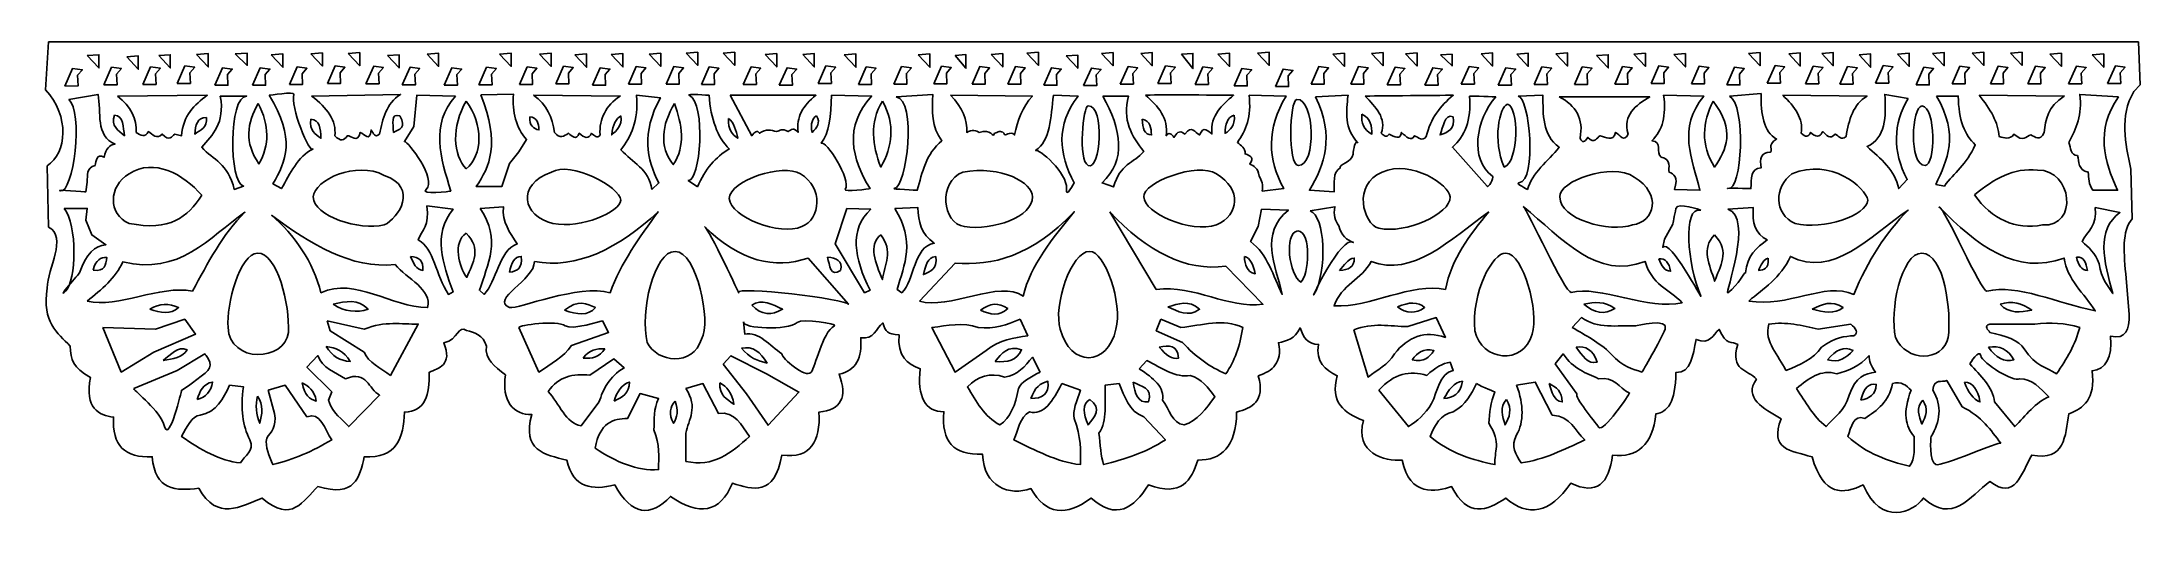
# Model space of a CAD drawing. Header units: centimetres. Extents: x -10.2 to 8.9, y -10.3 to -5.9.
import ezdxf

# ---------------------------------------------------------------- set-up
doc = ezdxf.new("R2010")
doc.units = ezdxf.units.CM
doc.header["$MEASUREMENT"] = 0
doc.layers.add('Layer 1', color=7, linetype='Continuous')

msp = doc.modelspace()

# ---------------------------------------------------------------- linework, layer by layer
at = {"layer": 'Layer 1', "color": 253, "lineweight": 25}
for points, knots in [([(-10.1886, -5.85651), (-10.1886, -5.85651), (8.85746, -5.85651), (8.85746, -5.85651), (8.85746, -5.85651), (8.85746, -5.85651), (8.87156, -6.24875), (8.87156, -6.24875), (8.87156, -6.24875), (8.87156, -6.24875), (8.81517, -6.30909), (8.81517, -6.30909), (8.81517, -6.30909), (8.68114, -6.53877), (8.73843, -6.77869), (8.78698, -7.01813), (8.78698, -7.01813), (8.78698, -7.01813), (8.80107, -7.47071), (8.80107, -7.47071), (8.80107, -7.47071), (8.70332, -7.57375), (8.72299, -7.79278), (8.74468, -8.01381), (8.74468, -8.01381), (8.74468, -8.01381), (8.77288, -8.3457), (8.77288, -8.3457), (8.77288, -8.3457), (8.77339, -8.48009), (8.74312, -8.57714), (8.6037, -8.54182), (8.6037, -8.54182), (8.61717, -8.73713), (8.56204, -8.84435), (8.43453, -8.85863), (8.43453, -8.85863), (8.46686, -9.11774), (8.358, -9.20057), (8.22307, -9.25087), (8.22307, -9.25087), (8.18817, -9.4516), (8.19068, -9.68835), (7.88472, -9.62802), (7.88472, -9.62802), (7.79149, -9.7949), (7.73099, -10.04584), (7.50408, -9.86939), (7.50408, -9.86939), (7.32012, -10.00578), (7.16126, -10.26158), (6.89788, -10.02025), (6.89788, -10.02025), (6.80557, -10.14791), (6.51197, -10.28514), (6.34806, -9.89956), (6.34806, -9.89956), (6.16682, -9.98559), (5.9869, -10.00933), (5.88284, -9.6431), (5.88284, -9.6431), (5.68139, -9.58837), (5.49208, -9.57544), (5.60088, -9.29612), (5.60088, -9.29612), (5.43677, -9.19999), (5.2567, -9.10827), (5.37532, -8.93406), (5.37532, -8.93406), (5.29983, -8.84776), (5.12954, -8.85726), (5.20615, -8.61725), (5.20615, -8.61725), (5.15075, -8.58578), (5.1008, -8.63016), (5.03697, -8.48148), (5.03697, -8.48148), (4.97707, -8.52723), (4.95379, -8.62687), (4.82551, -8.57199), (4.82551, -8.57199), (4.7967, -8.71863), (4.77984, -8.88231), (4.64223, -8.87371), (4.64223, -8.87371), (4.63941, -9.14679), (4.5648, -9.23832), (4.45896, -9.25087), (4.45896, -9.25087), (4.42871, -9.53664), (4.29182, -9.65397), (4.06423, -9.62802), (4.06423, -9.62802), (4.03311, -9.88585), (3.92124, -9.99835), (3.68359, -9.88448), (3.68359, -9.88448), (3.4911, -10.16478), (3.29337, -10.19239), (3.09148, -10.02025), (3.09148, -10.02025), (2.91682, -10.1341), (2.74496, -10.20687), (2.59806, -9.91465), (2.59806, -9.91465), (2.45665, -9.96276), (2.21506, -10.01199), (2.14693, -9.67327), (2.14693, -9.67327), (1.98666, -9.68971), (1.71351, -9.60765), (1.79449, -9.31121), (1.79449, -9.31121), (1.61681, -9.24788), (1.49009, -9.1468), (1.55483, -8.90389), (1.55483, -8.90389), (1.44532, -8.85002), (1.35589, -8.78041), (1.38565, -8.61725), (1.38565, -8.61725), (1.29102, -8.61958), (1.24573, -8.55402), (1.21648, -8.46639), (1.21648, -8.46639), (1.16887, -8.57001), (1.0943, -8.58708), (1.01911, -8.60217), (1.01911, -8.60217), (1.0576, -8.78562), (0.96528, -8.8602), (0.83584, -8.90389), (0.83584, -8.90389), (0.89934, -9.14029), (0.77848, -9.19735), (0.63847, -9.23578), (0.63847, -9.23578), (0.63346, -9.55667), (0.49746, -9.67367), (0.28603, -9.67327), (0.28603, -9.67327), (0.22392, -9.8577), (0.13763, -10.01225), (-0.1651, -9.89956), (-0.1651, -9.89956), (-0.30037, -10.1133), (-0.45807, -10.22622), (-0.68672, -10.02025), (-0.68672, -10.02025), (-0.9151, -10.18924), (-1.10211, -10.17673), (-1.23653, -9.93351), (-1.23653, -9.93351), (-1.42917, -10.00409), (-1.66816, -9.91734), (-1.67708, -9.62047), (-1.67708, -9.62047), (-1.94494, -9.62802), (-2.05302, -9.50607), (-2.02953, -9.23201), (-2.02953, -9.23201), (-2.20096, -9.23681), (-2.27396, -9.09142), (-2.24452, -8.83977), (-2.24452, -8.83977), (-2.36486, -8.79555), (-2.45433, -8.72553), (-2.43836, -8.53051), (-2.43836, -8.53051), (-2.54454, -8.52159), (-2.56111, -8.50309), (-2.58639, -8.42113), (-2.58639, -8.42113), (-2.64796, -8.46587), (-2.66412, -8.57807), (-2.78728, -8.55691), (-2.78728, -8.55691), (-2.7736, -8.73841), (-2.82929, -8.85805), (-2.98465, -8.8888), (-2.98465, -8.8888), (-2.90476, -9.1), (-2.96585, -9.21566), (-3.16792, -9.23578), (-3.16792, -9.23578), (-3.15416, -9.50194), (-3.23867, -9.66294), (-3.50627, -9.62802), (-3.50627, -9.62802), (-3.57609, -10.0119), (-3.76872, -9.94086), (-3.9574, -9.88448), (-3.9574, -9.88448), (-4.06893, -10.15476), (-4.25941, -10.18744), (-4.52131, -10.00517), (-4.52131, -10.00517), (-4.70393, -10.19542), (-4.87439, -10.1818), (-5.02883, -9.89956), (-5.02883, -9.89956), (-5.23383, -9.95111), (-5.40601, -9.93241), (-5.46586, -9.67327), (-5.46586, -9.67327), (-5.66904, -9.62542), (-5.8788, -9.58368), (-5.78426, -9.25879), (-5.78426, -9.25879), (-5.94923, -9.26447), (-6.06463, -9.13075), (-6.02393, -8.89672), (-6.02393, -8.89672), (-6.12843, -8.81499), (-6.21373, -8.75663), (-6.19894, -8.63234), (-6.19894, -8.63234), (-6.22583, -8.534), (-6.31276, -8.50549), (-6.37894, -8.49123), (-6.37894, -8.49123), (-6.45729, -8.43282), (-6.45199, -8.57568), (-6.58698, -8.60217), (-6.58698, -8.60217), (-6.50319, -8.80794), (-6.63742, -8.83282), (-6.72056, -8.87371), (-6.72056, -8.87371), (-6.71542, -9.07463), (-6.75339, -9.23248), (-6.94612, -9.23578), (-6.94612, -9.23578), (-6.9522, -9.4732), (-7.01665, -9.65953), (-7.31266, -9.6431), (-7.31266, -9.6431), (-7.35349, -9.83146), (-7.3962, -10.018), (-7.73559, -9.91465), (-7.73559, -9.91465), (-7.86943, -10.04267), (-7.97048, -10.25682), (-8.24311, -10.02025), (-8.24311, -10.02025), (-8.44276, -10.09456), (-8.64691, -10.23644), (-8.82112, -9.92974), (-8.82112, -9.92974), (-9.02885, -9.95664), (-9.21946, -9.95215), (-9.24405, -9.6431), (-9.24405, -9.6431), (-9.49362, -9.65669), (-9.61276, -9.53769), (-9.5965, -9.28104), (-9.5965, -9.28104), (-9.73082, -9.26493), (-9.86154, -9.20306), (-9.80796, -8.91897), (-9.80796, -8.91897), (-9.96589, -8.82767), (-9.99, -8.75992), (-9.99124, -8.63234), (-9.99124, -8.63234), (-10.11143, -8.51362), (-10.24926, -8.41522), (-10.2027, -8.10433), (-10.2027, -8.10433), (-10.19796, -7.91825), (-10.016, -7.64464), (-10.1886, -7.54614), (-10.1886, -7.54614), (-10.1886, -7.54614), (-10.2027, -6.98796), (-10.2027, -6.98796), (-10.2027, -6.98796), (-10.02021, -6.86658), (-9.99547, -6.53848), (-10.2168, -6.294), (-10.2168, -6.294), (-10.2168, -6.294), (-10.1886, -5.85651), (-10.1886, -5.85651)], [0, 0, 0, 0, 0.01388889, 0.01388889, 0.01388889, 0.01388889, 0.02777778, 0.02777778, 0.02777778, 0.02777778, 0.04166667, 0.04166667, 0.04166667, 0.04166667, 0.05555556, 0.05555556, 0.05555556, 0.05555556, 0.06944444, 0.06944444, 0.06944444, 0.06944444, 0.08333333, 0.08333333, 0.08333333, 0.08333333, 0.09722222, 0.09722222, 0.09722222, 0.09722222, 0.11111111, 0.11111111, 0.11111111, 0.11111111, 0.125, 0.125, 0.125, 0.125, 0.13888889, 0.13888889, 0.13888889, 0.13888889, 0.15277778, 0.15277778, 0.15277778, 0.15277778, 0.16666667, 0.16666667, 0.16666667, 0.16666667, 0.18055556, 0.18055556, 0.18055556, 0.18055556, 0.19444444, 0.19444444, 0.19444444, 0.19444444, 0.20833333, 0.20833333, 0.20833333, 0.20833333, 0.22222222, 0.22222222, 0.22222222, 0.22222222, 0.23611111, 0.23611111, 0.23611111, 0.23611111, 0.25, 0.25, 0.25, 0.25, 0.26388889, 0.26388889, 0.26388889, 0.26388889, 0.27777778, 0.27777778, 0.27777778, 0.27777778, 0.29166667, 0.29166667, 0.29166667, 0.29166667, 0.30555556, 0.30555556, 0.30555556, 0.30555556, 0.31944444, 0.31944444, 0.31944444, 0.31944444, 0.33333333, 0.33333333, 0.33333333, 0.33333333, 0.34722222, 0.34722222, 0.34722222, 0.34722222, 0.36111111, 0.36111111, 0.36111111, 0.36111111, 0.375, 0.375, 0.375, 0.375, 0.38888889, 0.38888889, 0.38888889, 0.38888889, 0.40277778, 0.40277778, 0.40277778, 0.40277778, 0.41666667, 0.41666667, 0.41666667, 0.41666667, 0.43055556, 0.43055556, 0.43055556, 0.43055556, 0.44444444, 0.44444444, 0.44444444, 0.44444444, 0.45833333, 0.45833333, 0.45833333, 0.45833333, 0.47222222, 0.47222222, 0.47222222, 0.47222222, 0.48611111, 0.48611111, 0.48611111, 0.48611111, 0.5, 0.5, 0.5, 0.5, 0.51388889, 0.51388889, 0.51388889, 0.51388889, 0.52777778, 0.52777778, 0.52777778, 0.52777778, 0.54166667, 0.54166667, 0.54166667, 0.54166667, 0.55555556, 0.55555556, 0.55555556, 0.55555556, 0.56944444, 0.56944444, 0.56944444, 0.56944444, 0.58333333, 0.58333333, 0.58333333, 0.58333333, 0.59722222, 0.59722222, 0.59722222, 0.59722222, 0.61111111, 0.61111111, 0.61111111, 0.61111111, 0.625, 0.625, 0.625, 0.625, 0.63888889, 0.63888889, 0.63888889, 0.63888889, 0.65277778, 0.65277778, 0.65277778, 0.65277778, 0.66666667, 0.66666667, 0.66666667, 0.66666667, 0.68055556, 0.68055556, 0.68055556, 0.68055556, 0.69444444, 0.69444444, 0.69444444, 0.69444444, 0.70833333, 0.70833333, 0.70833333, 0.70833333, 0.72222222, 0.72222222, 0.72222222, 0.72222222, 0.73611111, 0.73611111, 0.73611111, 0.73611111, 0.75, 0.75, 0.75, 0.75, 0.76388889, 0.76388889, 0.76388889, 0.76388889, 0.77777778, 0.77777778, 0.77777778, 0.77777778, 0.79166667, 0.79166667, 0.79166667, 0.79166667, 0.80555556, 0.80555556, 0.80555556, 0.80555556, 0.81944444, 0.81944444, 0.81944444, 0.81944444, 0.83333333, 0.83333333, 0.83333333, 0.83333333, 0.84722222, 0.84722222, 0.84722222, 0.84722222, 0.86111111, 0.86111111, 0.86111111, 0.86111111, 0.875, 0.875, 0.875, 0.875, 0.88888889, 0.88888889, 0.88888889, 0.88888889, 0.90277778, 0.90277778, 0.90277778, 0.90277778, 0.91666667, 0.91666667, 0.91666667, 0.91666667, 0.93055556, 0.93055556, 0.93055556, 0.93055556, 0.94444444, 0.94444444, 0.94444444, 0.94444444, 0.95833333, 0.95833333, 0.95833333, 0.95833333, 0.97222222, 0.97222222, 0.97222222, 0.97222222, 1, 1, 1, 1]), ([(2.01172, -6.24881), (2.01172, -6.24881), (2.08221, -6.08858), (2.08221, -6.08858), (2.08221, -6.08858), (2.08221, -6.08858), (2.1713, -6.10081), (2.1713, -6.10081), (2.1713, -6.10081), (2.1713, -6.10081), (2.12717, -6.15062), (2.12717, -6.15062), (2.12717, -6.15062), (2.12717, -6.15062), (2.13168, -6.24854), (2.13168, -6.24854), (2.13168, -6.24854), (2.13168, -6.24854), (2.01172, -6.24881), (2.01172, -6.24881)], [0, 0, 0, 0, 0.16666667, 0.16666667, 0.16666667, 0.16666667, 0.33333333, 0.33333333, 0.33333333, 0.33333333, 0.5, 0.5, 0.5, 0.5, 0.66666667, 0.66666667, 0.66666667, 0.66666667, 1, 1, 1, 1])]:
    msp.add_open_spline(points, degree=3, knots=knots, dxfattribs=at)
at = {"layer": 'Layer 1', "color": 7, "lineweight": 25}
for points, knots in [([(-10.04058, -6.25913), (-10.04058, -6.25913), (-9.97009, -6.0989), (-9.97009, -6.0989), (-9.97009, -6.0989), (-9.97009, -6.0989), (-9.881, -6.11113), (-9.881, -6.11113), (-9.881, -6.11113), (-9.881, -6.11113), (-9.92513, -6.16094), (-9.92513, -6.16094), (-9.92513, -6.16094), (-9.92513, -6.16094), (-9.92062, -6.25886), (-9.92062, -6.25886), (-9.92062, -6.25886), (-9.92062, -6.25886), (-10.04058, -6.25913), (-10.04058, -6.25913)], [0, 0, 0, 0, 0.16666667, 0.16666667, 0.16666667, 0.16666667, 0.33333333, 0.33333333, 0.33333333, 0.33333333, 0.5, 0.5, 0.5, 0.5, 0.66666667, 0.66666667, 0.66666667, 0.66666667, 1, 1, 1, 1]), ([(-9.83616, -5.98133), (-9.83616, -5.98133), (-9.73043, -5.97379), (-9.73043, -5.97379), (-9.73043, -5.97379), (-9.73043, -5.97379), (-9.73043, -6.09448), (-9.73043, -6.09448), (-9.73043, -6.09448), (-9.73043, -6.09448), (-9.83616, -5.98133), (-9.83616, -5.98133)], [0, 0, 0, 0, 0.25, 0.25, 0.25, 0.25, 0.5, 0.5, 0.5, 0.5, 1, 1, 1, 1]), ([(-9.68489, -6.24881), (-9.68489, -6.24881), (-9.6144, -6.08858), (-9.6144, -6.08858), (-9.6144, -6.08858), (-9.6144, -6.08858), (-9.5253, -6.10081), (-9.5253, -6.10081), (-9.5253, -6.10081), (-9.5253, -6.10081), (-9.56944, -6.15062), (-9.56944, -6.15062), (-9.56944, -6.15062), (-9.56944, -6.15062), (-9.56493, -6.24854), (-9.56493, -6.24854), (-9.56493, -6.24854), (-9.56493, -6.24854), (-9.68489, -6.24881), (-9.68489, -6.24881)], [0, 0, 0, 0, 0.16666667, 0.16666667, 0.16666667, 0.16666667, 0.33333333, 0.33333333, 0.33333333, 0.33333333, 0.5, 0.5, 0.5, 0.5, 0.66666667, 0.66666667, 0.66666667, 0.66666667, 1, 1, 1, 1]), ([(-9.47699, -5.99263), (-9.47699, -5.99263), (-9.37126, -5.98508), (-9.37126, -5.98508), (-9.37126, -5.98508), (-9.37126, -5.98508), (-9.37126, -6.10577), (-9.37126, -6.10577), (-9.37126, -6.10577), (-9.37126, -6.10577), (-9.47699, -5.99263), (-9.47699, -5.99263)], [0, 0, 0, 0, 0.25, 0.25, 0.25, 0.25, 0.5, 0.5, 0.5, 0.5, 1, 1, 1, 1]), ([(-9.3299, -6.24559), (-9.3299, -6.24559), (-9.25941, -6.08536), (-9.25941, -6.08536), (-9.25941, -6.08536), (-9.25941, -6.08536), (-9.17032, -6.09759), (-9.17032, -6.09759), (-9.17032, -6.09759), (-9.17032, -6.09759), (-9.21445, -6.1474), (-9.21445, -6.1474), (-9.21445, -6.1474), (-9.21445, -6.1474), (-9.20994, -6.24532), (-9.20994, -6.24532), (-9.20994, -6.24532), (-9.20994, -6.24532), (-9.3299, -6.24559), (-9.3299, -6.24559)], [0, 0, 0, 0, 0.16666667, 0.16666667, 0.16666667, 0.16666667, 0.33333333, 0.33333333, 0.33333333, 0.33333333, 0.5, 0.5, 0.5, 0.5, 0.66666667, 0.66666667, 0.66666667, 0.66666667, 1, 1, 1, 1]), ([(-9.18565, -5.98068), (-9.18565, -5.98068), (-9.07991, -5.97314), (-9.07991, -5.97314), (-9.07991, -5.97314), (-9.07991, -5.97314), (-9.07991, -6.09383), (-9.07991, -6.09383), (-9.07991, -6.09383), (-9.07991, -6.09383), (-9.18565, -5.98068), (-9.18565, -5.98068)], [0, 0, 0, 0, 0.25, 0.25, 0.25, 0.25, 0.5, 0.5, 0.5, 0.5, 1, 1, 1, 1]), ([(-9.01702, -6.23593), (-9.01702, -6.23593), (-8.94654, -6.0757), (-8.94654, -6.0757), (-8.94654, -6.0757), (-8.94654, -6.0757), (-8.85744, -6.08793), (-8.85744, -6.08793), (-8.85744, -6.08793), (-8.85744, -6.08793), (-8.90157, -6.13774), (-8.90157, -6.13774), (-8.90157, -6.13774), (-8.90157, -6.13774), (-8.89707, -6.23566), (-8.89707, -6.23566), (-8.89707, -6.23566), (-8.89707, -6.23566), (-9.01702, -6.23593), (-9.01702, -6.23593)], [0, 0, 0, 0, 0.16666667, 0.16666667, 0.16666667, 0.16666667, 0.33333333, 0.33333333, 0.33333333, 0.33333333, 0.5, 0.5, 0.5, 0.5, 0.66666667, 0.66666667, 0.66666667, 0.66666667, 1, 1, 1, 1]), ([(-8.83968, -5.97102), (-8.83968, -5.97102), (-8.73395, -5.96348), (-8.73395, -5.96348), (-8.73395, -5.96348), (-8.73395, -5.96348), (-8.73395, -6.08417), (-8.73395, -6.08417), (-8.73395, -6.08417), (-8.73395, -6.08417), (-8.83968, -5.97102), (-8.83968, -5.97102)], [0, 0, 0, 0, 0.25, 0.25, 0.25, 0.25, 0.5, 0.5, 0.5, 0.5, 1, 1, 1, 1]), ([(-8.67407, -6.25203), (-8.67407, -6.25203), (-8.60358, -6.09179), (-8.60358, -6.09179), (-8.60358, -6.09179), (-8.60358, -6.09179), (-8.51449, -6.10403), (-8.51449, -6.10403), (-8.51449, -6.10403), (-8.51449, -6.10403), (-8.55862, -6.15384), (-8.55862, -6.15384), (-8.55862, -6.15384), (-8.55862, -6.15384), (-8.55411, -6.25176), (-8.55411, -6.25176), (-8.55411, -6.25176), (-8.55411, -6.25176), (-8.67407, -6.25203), (-8.67407, -6.25203)], [0, 0, 0, 0, 0.16666667, 0.16666667, 0.16666667, 0.16666667, 0.33333333, 0.33333333, 0.33333333, 0.33333333, 0.5, 0.5, 0.5, 0.5, 0.66666667, 0.66666667, 0.66666667, 0.66666667, 1, 1, 1, 1]), ([(-8.48797, -5.96695), (-8.48797, -5.96695), (-8.37869, -5.95998), (-8.37869, -5.95998), (-8.37869, -5.95998), (-8.37869, -5.95998), (-8.37869, -6.07158), (-8.37869, -6.07158), (-8.37869, -6.07158), (-8.37869, -6.07158), (-8.48797, -5.96695), (-8.48797, -5.96695)], [0, 0, 0, 0, 0.25, 0.25, 0.25, 0.25, 0.5, 0.5, 0.5, 0.5, 1, 1, 1, 1]), ([(-8.33111, -6.25203), (-8.33111, -6.25203), (-8.26062, -6.09179), (-8.26062, -6.09179), (-8.26062, -6.09179), (-8.26062, -6.09179), (-8.17153, -6.10403), (-8.17153, -6.10403), (-8.17153, -6.10403), (-8.17153, -6.10403), (-8.21566, -6.15384), (-8.21566, -6.15384), (-8.21566, -6.15384), (-8.21566, -6.15384), (-8.21116, -6.25176), (-8.21116, -6.25176), (-8.21116, -6.25176), (-8.21116, -6.25176), (-8.33111, -6.25203), (-8.33111, -6.25203)], [0, 0, 0, 0, 0.16666667, 0.16666667, 0.16666667, 0.16666667, 0.33333333, 0.33333333, 0.33333333, 0.33333333, 0.5, 0.5, 0.5, 0.5, 0.66666667, 0.66666667, 0.66666667, 0.66666667, 1, 1, 1, 1]), ([(-8.15979, -5.97424), (-8.15979, -5.97424), (-8.05405, -5.9667), (-8.05405, -5.9667), (-8.05405, -5.9667), (-8.05405, -5.9667), (-8.05405, -6.08739), (-8.05405, -6.08739), (-8.05405, -6.08739), (-8.05405, -6.08739), (-8.15979, -5.97424), (-8.15979, -5.97424)], [0, 0, 0, 0, 0.25, 0.25, 0.25, 0.25, 0.5, 0.5, 0.5, 0.5, 1, 1, 1, 1]), ([(-7.99417, -6.24559), (-7.99417, -6.24559), (-7.92368, -6.08536), (-7.92368, -6.08536), (-7.92368, -6.08536), (-7.92368, -6.08536), (-7.83459, -6.09759), (-7.83459, -6.09759), (-7.83459, -6.09759), (-7.83459, -6.09759), (-7.87872, -6.1474), (-7.87872, -6.1474), (-7.87872, -6.1474), (-7.87872, -6.1474), (-7.87422, -6.24532), (-7.87422, -6.24532), (-7.87422, -6.24532), (-7.87422, -6.24532), (-7.99417, -6.24559), (-7.99417, -6.24559)], [0, 0, 0, 0, 0.16666667, 0.16666667, 0.16666667, 0.16666667, 0.33333333, 0.33333333, 0.33333333, 0.33333333, 0.5, 0.5, 0.5, 0.5, 0.66666667, 0.66666667, 0.66666667, 0.66666667, 1, 1, 1, 1]), ([(-7.79878, -5.96459), (-7.79878, -5.96459), (-7.69305, -5.95704), (-7.69305, -5.95704), (-7.69305, -5.95704), (-7.69305, -5.95704), (-7.69305, -6.07773), (-7.69305, -6.07773), (-7.69305, -6.07773), (-7.69305, -6.07773), (-7.79878, -5.96459), (-7.79878, -5.96459)], [0, 0, 0, 0, 0.25, 0.25, 0.25, 0.25, 0.5, 0.5, 0.5, 0.5, 1, 1, 1, 1]), ([(-7.64821, -6.23593), (-7.64821, -6.23593), (-7.57772, -6.0757), (-7.57772, -6.0757), (-7.57772, -6.0757), (-7.57772, -6.0757), (-7.48863, -6.08793), (-7.48863, -6.08793), (-7.48863, -6.08793), (-7.48863, -6.08793), (-7.53276, -6.13774), (-7.53276, -6.13774), (-7.53276, -6.13774), (-7.53276, -6.13774), (-7.52825, -6.23566), (-7.52825, -6.23566), (-7.52825, -6.23566), (-7.52825, -6.23566), (-7.64821, -6.23593), (-7.64821, -6.23593)], [0, 0, 0, 0, 0.16666667, 0.16666667, 0.16666667, 0.16666667, 0.33333333, 0.33333333, 0.33333333, 0.33333333, 0.5, 0.5, 0.5, 0.5, 0.66666667, 0.66666667, 0.66666667, 0.66666667, 1, 1, 1, 1]), ([(-7.45883, -5.96137), (-7.45883, -5.96137), (-7.3531, -5.95382), (-7.3531, -5.95382), (-7.3531, -5.95382), (-7.3531, -5.95382), (-7.3531, -6.07451), (-7.3531, -6.07451), (-7.3531, -6.07451), (-7.3531, -6.07451), (-7.45883, -5.96137), (-7.45883, -5.96137)], [0, 0, 0, 0, 0.25, 0.25, 0.25, 0.25, 0.5, 0.5, 0.5, 0.5, 1, 1, 1, 1]), ([(-7.29623, -6.23915), (-7.29623, -6.23915), (-7.22574, -6.07892), (-7.22574, -6.07892), (-7.22574, -6.07892), (-7.22574, -6.07892), (-7.13665, -6.09115), (-7.13665, -6.09115), (-7.13665, -6.09115), (-7.13665, -6.09115), (-7.18078, -6.14096), (-7.18078, -6.14096), (-7.18078, -6.14096), (-7.18078, -6.14096), (-7.17627, -6.23888), (-7.17627, -6.23888), (-7.17627, -6.23888), (-7.17627, -6.23888), (-7.29623, -6.23915), (-7.29623, -6.23915)], [0, 0, 0, 0, 0.16666667, 0.16666667, 0.16666667, 0.16666667, 0.33333333, 0.33333333, 0.33333333, 0.33333333, 0.5, 0.5, 0.5, 0.5, 0.66666667, 0.66666667, 0.66666667, 0.66666667, 1, 1, 1, 1]), ([(-7.10083, -5.98068), (-7.10083, -5.98068), (-6.9951, -5.97314), (-6.9951, -5.97314), (-6.9951, -5.97314), (-6.9951, -5.97314), (-6.9951, -6.09383), (-6.9951, -6.09383), (-6.9951, -6.09383), (-6.9951, -6.09383), (-7.10083, -5.98068), (-7.10083, -5.98068)], [0, 0, 0, 0, 0.25, 0.25, 0.25, 0.25, 0.5, 0.5, 0.5, 0.5, 1, 1, 1, 1]), ([(-6.9653, -6.24881), (-6.9653, -6.24881), (-6.89482, -6.08858), (-6.89482, -6.08858), (-6.89482, -6.08858), (-6.89482, -6.08858), (-6.80572, -6.10081), (-6.80572, -6.10081), (-6.80572, -6.10081), (-6.80572, -6.10081), (-6.84985, -6.15062), (-6.84985, -6.15062), (-6.84985, -6.15062), (-6.84985, -6.15062), (-6.84535, -6.24854), (-6.84535, -6.24854), (-6.84535, -6.24854), (-6.84535, -6.24854), (-6.9653, -6.24881), (-6.9653, -6.24881)], [0, 0, 0, 0, 0.16666667, 0.16666667, 0.16666667, 0.16666667, 0.33333333, 0.33333333, 0.33333333, 0.33333333, 0.5, 0.5, 0.5, 0.5, 0.66666667, 0.66666667, 0.66666667, 0.66666667, 1, 1, 1, 1]), ([(-6.73983, -5.96781), (-6.73983, -5.96781), (-6.63409, -5.96026), (-6.63409, -5.96026), (-6.63409, -5.96026), (-6.63409, -5.96026), (-6.63409, -6.08095), (-6.63409, -6.08095), (-6.63409, -6.08095), (-6.63409, -6.08095), (-6.73983, -5.96781), (-6.73983, -5.96781)], [0, 0, 0, 0, 0.25, 0.25, 0.25, 0.25, 0.5, 0.5, 0.5, 0.5, 1, 1, 1, 1]), ([(-6.58324, -6.25203), (-6.58324, -6.25203), (-6.51275, -6.09179), (-6.51275, -6.09179), (-6.51275, -6.09179), (-6.51275, -6.09179), (-6.42366, -6.10403), (-6.42366, -6.10403), (-6.42366, -6.10403), (-6.42366, -6.10403), (-6.46779, -6.15384), (-6.46779, -6.15384), (-6.46779, -6.15384), (-6.46779, -6.15384), (-6.46328, -6.25176), (-6.46328, -6.25176), (-6.46328, -6.25176), (-6.46328, -6.25176), (-6.58324, -6.25203), (-6.58324, -6.25203)], [0, 0, 0, 0, 0.16666667, 0.16666667, 0.16666667, 0.16666667, 0.33333333, 0.33333333, 0.33333333, 0.33333333, 0.5, 0.5, 0.5, 0.5, 0.66666667, 0.66666667, 0.66666667, 0.66666667, 1, 1, 1, 1]), ([(-6.26736, -6.24881), (-6.26736, -6.24881), (-6.19687, -6.08858), (-6.19687, -6.08858), (-6.19687, -6.08858), (-6.19687, -6.08858), (-6.10778, -6.10081), (-6.10778, -6.10081), (-6.10778, -6.10081), (-6.10778, -6.10081), (-6.15191, -6.15062), (-6.15191, -6.15062), (-6.15191, -6.15062), (-6.15191, -6.15062), (-6.1474, -6.24854), (-6.1474, -6.24854), (-6.1474, -6.24854), (-6.1474, -6.24854), (-6.26736, -6.24881), (-6.26736, -6.24881)], [0, 0, 0, 0, 0.16666667, 0.16666667, 0.16666667, 0.16666667, 0.33333333, 0.33333333, 0.33333333, 0.33333333, 0.5, 0.5, 0.5, 0.5, 0.66666667, 0.66666667, 0.66666667, 0.66666667, 1, 1, 1, 1]), ([(-6.07798, -5.96781), (-6.07798, -5.96781), (-5.97225, -5.96026), (-5.97225, -5.96026), (-5.97225, -5.96026), (-5.97225, -5.96026), (-5.97225, -6.08095), (-5.97225, -6.08095), (-5.97225, -6.08095), (-5.97225, -6.08095), (-6.07798, -5.96781), (-6.07798, -5.96781)], [0, 0, 0, 0, 0.25, 0.25, 0.25, 0.25, 0.5, 0.5, 0.5, 0.5, 1, 1, 1, 1]), ([(-5.89733, -6.24559), (-5.89733, -6.24559), (-5.82684, -6.08536), (-5.82684, -6.08536), (-5.82684, -6.08536), (-5.82684, -6.08536), (-5.73775, -6.09759), (-5.73775, -6.09759), (-5.73775, -6.09759), (-5.73775, -6.09759), (-5.78188, -6.1474), (-5.78188, -6.1474), (-5.78188, -6.1474), (-5.78188, -6.1474), (-5.77737, -6.24532), (-5.77737, -6.24532), (-5.77737, -6.24532), (-5.77737, -6.24532), (-5.89733, -6.24559), (-5.89733, -6.24559)], [0, 0, 0, 0, 0.16666667, 0.16666667, 0.16666667, 0.16666667, 0.33333333, 0.33333333, 0.33333333, 0.33333333, 0.5, 0.5, 0.5, 0.5, 0.66666667, 0.66666667, 0.66666667, 0.66666667, 1, 1, 1, 1]), ([(-5.71397, -5.9678), (-5.71397, -5.9678), (-5.60823, -5.96026), (-5.60823, -5.96026), (-5.60823, -5.96026), (-5.60823, -5.96026), (-5.60823, -6.08095), (-5.60823, -6.08095), (-5.60823, -6.08095), (-5.60823, -6.08095), (-5.71397, -5.9678), (-5.71397, -5.9678)], [0, 0, 0, 0, 0.25, 0.25, 0.25, 0.25, 0.5, 0.5, 0.5, 0.5, 1, 1, 1, 1]), ([(-5.5664, -6.23915), (-5.5664, -6.23915), (-5.49592, -6.07892), (-5.49592, -6.07892), (-5.49592, -6.07892), (-5.49592, -6.07892), (-5.40682, -6.09115), (-5.40682, -6.09115), (-5.40682, -6.09115), (-5.40682, -6.09115), (-5.45095, -6.14096), (-5.45095, -6.14096), (-5.45095, -6.14096), (-5.45095, -6.14096), (-5.44645, -6.23888), (-5.44645, -6.23888), (-5.44645, -6.23888), (-5.44645, -6.23888), (-5.5664, -6.23915), (-5.5664, -6.23915)], [0, 0, 0, 0, 0.16666667, 0.16666667, 0.16666667, 0.16666667, 0.33333333, 0.33333333, 0.33333333, 0.33333333, 0.5, 0.5, 0.5, 0.5, 0.66666667, 0.66666667, 0.66666667, 0.66666667, 1, 1, 1, 1]), ([(-5.39207, -5.97424), (-5.39207, -5.97424), (-5.28634, -5.9667), (-5.28634, -5.9667), (-5.28634, -5.9667), (-5.28634, -5.9667), (-5.28634, -6.08739), (-5.28634, -6.08739), (-5.28634, -6.08739), (-5.28634, -6.08739), (-5.39207, -5.97424), (-5.39207, -5.97424)], [0, 0, 0, 0, 0.25, 0.25, 0.25, 0.25, 0.5, 0.5, 0.5, 0.5, 1, 1, 1, 1]), ([(-5.23247, -6.25203), (-5.23247, -6.25203), (-5.16199, -6.09179), (-5.16199, -6.09179), (-5.16199, -6.09179), (-5.16199, -6.09179), (-5.07289, -6.10403), (-5.07289, -6.10403), (-5.07289, -6.10403), (-5.07289, -6.10403), (-5.11702, -6.15384), (-5.11702, -6.15384), (-5.11702, -6.15384), (-5.11702, -6.15384), (-5.11252, -6.25176), (-5.11252, -6.25176), (-5.11252, -6.25176), (-5.11252, -6.25176), (-5.23247, -6.25203), (-5.23247, -6.25203)], [0, 0, 0, 0, 0.16666667, 0.16666667, 0.16666667, 0.16666667, 0.33333333, 0.33333333, 0.33333333, 0.33333333, 0.5, 0.5, 0.5, 0.5, 0.66666667, 0.66666667, 0.66666667, 0.66666667, 1, 1, 1, 1]), ([(-5.06115, -5.97102), (-5.06115, -5.97102), (-4.95541, -5.96348), (-4.95541, -5.96348), (-4.95541, -5.96348), (-4.95541, -5.96348), (-4.95541, -6.08417), (-4.95541, -6.08417), (-4.95541, -6.08417), (-4.95541, -6.08417), (-5.06115, -5.97102), (-5.06115, -5.97102)], [0, 0, 0, 0, 0.25, 0.25, 0.25, 0.25, 0.5, 0.5, 0.5, 0.5, 1, 1, 1, 1]), ([(-4.90456, -6.24237), (-4.90456, -6.24237), (-4.83407, -6.08214), (-4.83407, -6.08214), (-4.83407, -6.08214), (-4.83407, -6.08214), (-4.74498, -6.09437), (-4.74498, -6.09437), (-4.74498, -6.09437), (-4.74498, -6.09437), (-4.78911, -6.14418), (-4.78911, -6.14418), (-4.78911, -6.14418), (-4.78911, -6.14418), (-4.7846, -6.2421), (-4.7846, -6.2421), (-4.7846, -6.2421), (-4.7846, -6.2421), (-4.90456, -6.24237), (-4.90456, -6.24237)], [0, 0, 0, 0, 0.16666667, 0.16666667, 0.16666667, 0.16666667, 0.33333333, 0.33333333, 0.33333333, 0.33333333, 0.5, 0.5, 0.5, 0.5, 0.66666667, 0.66666667, 0.66666667, 0.66666667, 1, 1, 1, 1]), ([(-4.71518, -5.96781), (-4.71518, -5.96781), (-4.60945, -5.96026), (-4.60945, -5.96026), (-4.60945, -5.96026), (-4.60945, -5.96026), (-4.60945, -6.08095), (-4.60945, -6.08095), (-4.60945, -6.08095), (-4.60945, -6.08095), (-4.71518, -5.96781), (-4.71518, -5.96781)], [0, 0, 0, 0, 0.25, 0.25, 0.25, 0.25, 0.5, 0.5, 0.5, 0.5, 1, 1, 1, 1]), ([(-4.5616, -6.24237), (-4.5616, -6.24237), (-4.49111, -6.08214), (-4.49111, -6.08214), (-4.49111, -6.08214), (-4.49111, -6.08214), (-4.40202, -6.09437), (-4.40202, -6.09437), (-4.40202, -6.09437), (-4.40202, -6.09437), (-4.44615, -6.14418), (-4.44615, -6.14418), (-4.44615, -6.14418), (-4.44615, -6.14418), (-4.44165, -6.2421), (-4.44165, -6.2421), (-4.44165, -6.2421), (-4.44165, -6.2421), (-4.5616, -6.24237), (-4.5616, -6.24237)], [0, 0, 0, 0, 0.16666667, 0.16666667, 0.16666667, 0.16666667, 0.33333333, 0.33333333, 0.33333333, 0.33333333, 0.5, 0.5, 0.5, 0.5, 0.66666667, 0.66666667, 0.66666667, 0.66666667, 1, 1, 1, 1]), ([(-4.37824, -5.95815), (-4.37824, -5.95815), (-4.27251, -5.9506), (-4.27251, -5.9506), (-4.27251, -5.9506), (-4.27251, -5.9506), (-4.27251, -6.07129), (-4.27251, -6.07129), (-4.27251, -6.07129), (-4.27251, -6.07129), (-4.37824, -5.95815), (-4.37824, -5.95815)], [0, 0, 0, 0, 0.25, 0.25, 0.25, 0.25, 0.5, 0.5, 0.5, 0.5, 1, 1, 1, 1]), ([(-4.23971, -6.24559), (-4.23971, -6.24559), (-4.16922, -6.08536), (-4.16922, -6.08536), (-4.16922, -6.08536), (-4.16922, -6.08536), (-4.08012, -6.09759), (-4.08012, -6.09759), (-4.08012, -6.09759), (-4.08012, -6.09759), (-4.12426, -6.1474), (-4.12426, -6.1474), (-4.12426, -6.1474), (-4.12426, -6.1474), (-4.11975, -6.24532), (-4.11975, -6.24532), (-4.11975, -6.24532), (-4.11975, -6.24532), (-4.23971, -6.24559), (-4.23971, -6.24559)], [0, 0, 0, 0, 0.16666667, 0.16666667, 0.16666667, 0.16666667, 0.33333333, 0.33333333, 0.33333333, 0.33333333, 0.5, 0.5, 0.5, 0.5, 0.66666667, 0.66666667, 0.66666667, 0.66666667, 1, 1, 1, 1]), ([(-4.0413, -5.95815), (-4.0413, -5.95815), (-3.93557, -5.9506), (-3.93557, -5.9506), (-3.93557, -5.9506), (-3.93557, -5.9506), (-3.93557, -6.07129), (-3.93557, -6.07129), (-3.93557, -6.07129), (-3.93557, -6.07129), (-4.0413, -5.95815), (-4.0413, -5.95815)], [0, 0, 0, 0, 0.25, 0.25, 0.25, 0.25, 0.5, 0.5, 0.5, 0.5, 1, 1, 1, 1]), ([(-3.85764, -6.24559), (-3.85764, -6.24559), (-3.78715, -6.08536), (-3.78715, -6.08536), (-3.78715, -6.08536), (-3.78715, -6.08536), (-3.69806, -6.09759), (-3.69806, -6.09759), (-3.69806, -6.09759), (-3.69806, -6.09759), (-3.74219, -6.1474), (-3.74219, -6.1474), (-3.74219, -6.1474), (-3.74219, -6.1474), (-3.73768, -6.24532), (-3.73768, -6.24532), (-3.73768, -6.24532), (-3.73768, -6.24532), (-3.85764, -6.24559), (-3.85764, -6.24559)], [0, 0, 0, 0, 0.16666667, 0.16666667, 0.16666667, 0.16666667, 0.33333333, 0.33333333, 0.33333333, 0.33333333, 0.5, 0.5, 0.5, 0.5, 0.66666667, 0.66666667, 0.66666667, 0.66666667, 1, 1, 1, 1]), ([(-3.65924, -5.97102), (-3.65924, -5.97102), (-3.55351, -5.96348), (-3.55351, -5.96348), (-3.55351, -5.96348), (-3.55351, -5.96348), (-3.55351, -6.08417), (-3.55351, -6.08417), (-3.55351, -6.08417), (-3.55351, -6.08417), (-3.65924, -5.97102), (-3.65924, -5.97102)], [0, 0, 0, 0, 0.25, 0.25, 0.25, 0.25, 0.5, 0.5, 0.5, 0.5, 1, 1, 1, 1]), ([(-3.52973, -6.25203), (-3.52973, -6.25203), (-3.45924, -6.09179), (-3.45924, -6.09179), (-3.45924, -6.09179), (-3.45924, -6.09179), (-3.37015, -6.10402), (-3.37015, -6.10402), (-3.37015, -6.10402), (-3.37015, -6.10402), (-3.41428, -6.15384), (-3.41428, -6.15384), (-3.41428, -6.15384), (-3.41428, -6.15384), (-3.40977, -6.25176), (-3.40977, -6.25176), (-3.40977, -6.25176), (-3.40977, -6.25176), (-3.52973, -6.25203), (-3.52973, -6.25203)], [0, 0, 0, 0, 0.16666667, 0.16666667, 0.16666667, 0.16666667, 0.33333333, 0.33333333, 0.33333333, 0.33333333, 0.5, 0.5, 0.5, 0.5, 0.66666667, 0.66666667, 0.66666667, 0.66666667, 1, 1, 1, 1]), ([(-3.31628, -5.97102), (-3.31628, -5.97102), (-3.21055, -5.96348), (-3.21055, -5.96348), (-3.21055, -5.96348), (-3.21055, -5.96348), (-3.21055, -6.08417), (-3.21055, -6.08417), (-3.21055, -6.08417), (-3.21055, -6.08417), (-3.31628, -5.97102), (-3.31628, -5.97102)], [0, 0, 0, 0, 0.25, 0.25, 0.25, 0.25, 0.5, 0.5, 0.5, 0.5, 1, 1, 1, 1]), ([(-3.17474, -6.23593), (-3.17474, -6.23593), (-3.10425, -6.0757), (-3.10425, -6.0757), (-3.10425, -6.0757), (-3.10425, -6.0757), (-3.01516, -6.08793), (-3.01516, -6.08793), (-3.01516, -6.08793), (-3.01516, -6.08793), (-3.05929, -6.13774), (-3.05929, -6.13774), (-3.05929, -6.13774), (-3.05929, -6.13774), (-3.05478, -6.23566), (-3.05478, -6.23566), (-3.05478, -6.23566), (-3.05478, -6.23566), (-3.17474, -6.23593), (-3.17474, -6.23593)], [0, 0, 0, 0, 0.16666667, 0.16666667, 0.16666667, 0.16666667, 0.33333333, 0.33333333, 0.33333333, 0.33333333, 0.5, 0.5, 0.5, 0.5, 0.66666667, 0.66666667, 0.66666667, 0.66666667, 1, 1, 1, 1]), ([(-2.93723, -5.97424), (-2.93723, -5.97424), (-2.83149, -5.9667), (-2.83149, -5.9667), (-2.83149, -5.9667), (-2.83149, -5.9667), (-2.83149, -6.08739), (-2.83149, -6.08739), (-2.83149, -6.08739), (-2.83149, -6.08739), (-2.93723, -5.97424), (-2.93723, -5.97424)], [0, 0, 0, 0, 0.25, 0.25, 0.25, 0.25, 0.5, 0.5, 0.5, 0.5, 1, 1, 1, 1]), ([(-2.80771, -6.24559), (-2.80771, -6.24559), (-2.73723, -6.08536), (-2.73723, -6.08536), (-2.73723, -6.08536), (-2.73723, -6.08536), (-2.64813, -6.09759), (-2.64813, -6.09759), (-2.64813, -6.09759), (-2.64813, -6.09759), (-2.69226, -6.1474), (-2.69226, -6.1474), (-2.69226, -6.1474), (-2.69226, -6.1474), (-2.68776, -6.24532), (-2.68776, -6.24532), (-2.68776, -6.24532), (-2.68776, -6.24532), (-2.80771, -6.24559), (-2.80771, -6.24559)], [0, 0, 0, 0, 0.16666667, 0.16666667, 0.16666667, 0.16666667, 0.33333333, 0.33333333, 0.33333333, 0.33333333, 0.5, 0.5, 0.5, 0.5, 0.66666667, 0.66666667, 0.66666667, 0.66666667, 1, 1, 1, 1]), ([(-2.48582, -6.24237), (-2.48582, -6.24237), (-2.41533, -6.08214), (-2.41533, -6.08214), (-2.41533, -6.08214), (-2.41533, -6.08214), (-2.32624, -6.09437), (-2.32624, -6.09437), (-2.32624, -6.09437), (-2.32624, -6.09437), (-2.37037, -6.14418), (-2.37037, -6.14418), (-2.37037, -6.14418), (-2.37037, -6.14418), (-2.36586, -6.2421), (-2.36586, -6.2421), (-2.36586, -6.2421), (-2.36586, -6.2421), (-2.48582, -6.24237), (-2.48582, -6.24237)], [0, 0, 0, 0, 0.16666667, 0.16666667, 0.16666667, 0.16666667, 0.33333333, 0.33333333, 0.33333333, 0.33333333, 0.5, 0.5, 0.5, 0.5, 0.66666667, 0.66666667, 0.66666667, 0.66666667, 1, 1, 1, 1]), ([(-2.26335, -5.97424), (-2.26335, -5.97424), (-2.15761, -5.9667), (-2.15761, -5.9667), (-2.15761, -5.9667), (-2.15761, -5.9667), (-2.15761, -6.08739), (-2.15761, -6.08739), (-2.15761, -6.08739), (-2.15761, -6.08739), (-2.26335, -5.97424), (-2.26335, -5.97424)], [0, 0, 0, 0, 0.25, 0.25, 0.25, 0.25, 0.5, 0.5, 0.5, 0.5, 1, 1, 1, 1]), ([(-2.1218, -6.23915), (-2.1218, -6.23915), (-2.05131, -6.07892), (-2.05131, -6.07892), (-2.05131, -6.07892), (-2.05131, -6.07892), (-1.96222, -6.09115), (-1.96222, -6.09115), (-1.96222, -6.09115), (-1.96222, -6.09115), (-2.00635, -6.14096), (-2.00635, -6.14096), (-2.00635, -6.14096), (-2.00635, -6.14096), (-2.00185, -6.23888), (-2.00185, -6.23888), (-2.00185, -6.23888), (-2.00185, -6.23888), (-2.1218, -6.23915), (-2.1218, -6.23915)], [0, 0, 0, 0, 0.16666667, 0.16666667, 0.16666667, 0.16666667, 0.33333333, 0.33333333, 0.33333333, 0.33333333, 0.5, 0.5, 0.5, 0.5, 0.66666667, 0.66666667, 0.66666667, 0.66666667, 1, 1, 1, 1]), ([(-1.92671, -5.9806), (-1.92671, -5.9806), (-1.8294, -5.97282), (-1.8294, -5.97282), (-1.8294, -5.97282), (-1.8294, -5.97282), (-1.8294, -6.09737), (-1.8294, -6.09737), (-1.8294, -6.09737), (-1.8294, -6.09737), (-1.92671, -5.9806), (-1.92671, -5.9806)], [0, 0, 0, 0, 0.25, 0.25, 0.25, 0.25, 0.5, 0.5, 0.5, 0.5, 1, 1, 1, 1]), ([(-1.77283, -6.24237), (-1.77283, -6.24237), (-1.70234, -6.08214), (-1.70234, -6.08214), (-1.70234, -6.08214), (-1.70234, -6.08214), (-1.61325, -6.09437), (-1.61325, -6.09437), (-1.61325, -6.09437), (-1.61325, -6.09437), (-1.65738, -6.14418), (-1.65738, -6.14418), (-1.65738, -6.14418), (-1.65738, -6.14418), (-1.65287, -6.2421), (-1.65287, -6.2421), (-1.65287, -6.2421), (-1.65287, -6.2421), (-1.77283, -6.24237), (-1.77283, -6.24237)], [0, 0, 0, 0, 0.16666667, 0.16666667, 0.16666667, 0.16666667, 0.33333333, 0.33333333, 0.33333333, 0.33333333, 0.5, 0.5, 0.5, 0.5, 0.66666667, 0.66666667, 0.66666667, 0.66666667, 1, 1, 1, 1]), ([(-1.59849, -5.97102), (-1.59849, -5.97102), (-1.49276, -5.96348), (-1.49276, -5.96348), (-1.49276, -5.96348), (-1.49276, -5.96348), (-1.49276, -6.08417), (-1.49276, -6.08417), (-1.49276, -6.08417), (-1.49276, -6.08417), (-1.59849, -5.97102), (-1.59849, -5.97102)], [0, 0, 0, 0, 0.25, 0.25, 0.25, 0.25, 0.5, 0.5, 0.5, 0.5, 1, 1, 1, 1]), ([(-1.44792, -6.24237), (-1.44792, -6.24237), (-1.37743, -6.08214), (-1.37743, -6.08214), (-1.37743, -6.08214), (-1.37743, -6.08214), (-1.28834, -6.09437), (-1.28834, -6.09437), (-1.28834, -6.09437), (-1.28834, -6.09437), (-1.33247, -6.14418), (-1.33247, -6.14418), (-1.33247, -6.14418), (-1.33247, -6.14418), (-1.32797, -6.2421), (-1.32797, -6.2421), (-1.32797, -6.2421), (-1.32797, -6.2421), (-1.44792, -6.24237), (-1.44792, -6.24237)], [0, 0, 0, 0, 0.16666667, 0.16666667, 0.16666667, 0.16666667, 0.33333333, 0.33333333, 0.33333333, 0.33333333, 0.5, 0.5, 0.5, 0.5, 0.66666667, 0.66666667, 0.66666667, 0.66666667, 1, 1, 1, 1]), ([(-1.27359, -5.95815), (-1.27359, -5.95815), (-1.16786, -5.9506), (-1.16786, -5.9506), (-1.16786, -5.9506), (-1.16786, -5.9506), (-1.16786, -6.07129), (-1.16786, -6.07129), (-1.16786, -6.07129), (-1.16786, -6.07129), (-1.27359, -5.95815), (-1.27359, -5.95815)], [0, 0, 0, 0, 0.25, 0.25, 0.25, 0.25, 0.5, 0.5, 0.5, 0.5, 1, 1, 1, 1]), ([(-1.12001, -6.25203), (-1.12001, -6.25203), (-1.04952, -6.09179), (-1.04952, -6.09179), (-1.04952, -6.09179), (-1.04952, -6.09179), (-0.96043, -6.10403), (-0.96043, -6.10403), (-0.96043, -6.10403), (-0.96043, -6.10403), (-1.00456, -6.15384), (-1.00456, -6.15384), (-1.00456, -6.15384), (-1.00456, -6.15384), (-1.00005, -6.25176), (-1.00005, -6.25176), (-1.00005, -6.25176), (-1.00005, -6.25176), (-1.12001, -6.25203), (-1.12001, -6.25203)], [0, 0, 0, 0, 0.16666667, 0.16666667, 0.16666667, 0.16666667, 0.33333333, 0.33333333, 0.33333333, 0.33333333, 0.5, 0.5, 0.5, 0.5, 0.66666667, 0.66666667, 0.66666667, 0.66666667, 1, 1, 1, 1]), ([(-0.91559, -5.9839), (-0.91559, -5.9839), (-0.80986, -5.97636), (-0.80986, -5.97636), (-0.80986, -5.97636), (-0.80986, -5.97636), (-0.80986, -6.09705), (-0.80986, -6.09705), (-0.80986, -6.09705), (-0.80986, -6.09705), (-0.91559, -5.9839), (-0.91559, -5.9839)], [0, 0, 0, 0, 0.25, 0.25, 0.25, 0.25, 0.5, 0.5, 0.5, 0.5, 1, 1, 1, 1]), ([(-0.75599, -6.25525), (-0.75599, -6.25525), (-0.68551, -6.09501), (-0.68551, -6.09501), (-0.68551, -6.09501), (-0.68551, -6.09501), (-0.59641, -6.10724), (-0.59641, -6.10724), (-0.59641, -6.10724), (-0.59641, -6.10724), (-0.64054, -6.15706), (-0.64054, -6.15706), (-0.64054, -6.15706), (-0.64054, -6.15706), (-0.63604, -6.25498), (-0.63604, -6.25498), (-0.63604, -6.25498), (-0.63604, -6.25498), (-0.75599, -6.25525), (-0.75599, -6.25525)], [0, 0, 0, 0, 0.16666667, 0.16666667, 0.16666667, 0.16666667, 0.33333333, 0.33333333, 0.33333333, 0.33333333, 0.5, 0.5, 0.5, 0.5, 0.66666667, 0.66666667, 0.66666667, 0.66666667, 1, 1, 1, 1]), ([(-0.59369, -5.96137), (-0.59369, -5.96137), (-0.48796, -5.95382), (-0.48796, -5.95382), (-0.48796, -5.95382), (-0.48796, -5.95382), (-0.48796, -6.07451), (-0.48796, -6.07451), (-0.48796, -6.07451), (-0.48796, -6.07451), (-0.59369, -5.96137), (-0.59369, -5.96137)], [0, 0, 0, 0, 0.25, 0.25, 0.25, 0.25, 0.5, 0.5, 0.5, 0.5, 1, 1, 1, 1]), ([(-0.42206, -6.24237), (-0.42206, -6.24237), (-0.35157, -6.08214), (-0.35157, -6.08214), (-0.35157, -6.08214), (-0.35157, -6.08214), (-0.26248, -6.09437), (-0.26248, -6.09437), (-0.26248, -6.09437), (-0.26248, -6.09437), (-0.30661, -6.14418), (-0.30661, -6.14418), (-0.30661, -6.14418), (-0.30661, -6.14418), (-0.30211, -6.2421), (-0.30211, -6.2421), (-0.30211, -6.2421), (-0.30211, -6.2421), (-0.42206, -6.24237), (-0.42206, -6.24237)], [0, 0, 0, 0, 0.16666667, 0.16666667, 0.16666667, 0.16666667, 0.33333333, 0.33333333, 0.33333333, 0.33333333, 0.5, 0.5, 0.5, 0.5, 0.66666667, 0.66666667, 0.66666667, 0.66666667, 1, 1, 1, 1]), ([(-0.23569, -5.96137), (-0.23569, -5.96137), (-0.12996, -5.95382), (-0.12996, -5.95382), (-0.12996, -5.95382), (-0.12996, -5.95382), (-0.12996, -6.07451), (-0.12996, -6.07451), (-0.12996, -6.07451), (-0.12996, -6.07451), (-0.23569, -5.96137), (-0.23569, -5.96137)], [0, 0, 0, 0, 0.25, 0.25, 0.25, 0.25, 0.5, 0.5, 0.5, 0.5, 1, 1, 1, 1]), ([(-0.07911, -6.23593), (-0.07911, -6.23593), (-0.00862, -6.0757), (-0.00862, -6.0757), (-0.00862, -6.0757), (-0.00862, -6.0757), (0.08047, -6.08793), (0.08047, -6.08793), (0.08047, -6.08793), (0.08047, -6.08793), (0.03634, -6.13774), (0.03634, -6.13774), (0.03634, -6.13774), (0.03634, -6.13774), (0.04085, -6.23566), (0.04085, -6.23566), (0.04085, -6.23566), (0.04085, -6.23566), (-0.07911, -6.23593), (-0.07911, -6.23593)], [0, 0, 0, 0, 0.16666667, 0.16666667, 0.16666667, 0.16666667, 0.33333333, 0.33333333, 0.33333333, 0.33333333, 0.5, 0.5, 0.5, 0.5, 0.66666667, 0.66666667, 0.66666667, 0.66666667, 1, 1, 1, 1]), ([(0.13509, -5.96972), (0.13509, -5.96972), (0.23932, -5.96107), (0.23932, -5.96107), (0.23932, -5.96107), (0.23932, -5.96107), (0.23932, -6.09946), (0.23932, -6.09946), (0.23932, -6.09946), (0.23932, -6.09946), (0.13509, -5.96972), (0.13509, -5.96972)], [0, 0, 0, 0, 0.25, 0.25, 0.25, 0.25, 0.5, 0.5, 0.5, 0.5, 1, 1, 1, 1]), ([(0.26084, -6.24559), (0.26084, -6.24559), (0.33133, -6.08536), (0.33133, -6.08536), (0.33133, -6.08536), (0.33133, -6.08536), (0.42042, -6.09759), (0.42042, -6.09759), (0.42042, -6.09759), (0.42042, -6.09759), (0.37629, -6.1474), (0.37629, -6.1474), (0.37629, -6.1474), (0.37629, -6.1474), (0.3808, -6.24532), (0.3808, -6.24532), (0.3808, -6.24532), (0.3808, -6.24532), (0.26084, -6.24559), (0.26084, -6.24559)], [0, 0, 0, 0, 0.16666667, 0.16666667, 0.16666667, 0.16666667, 0.33333333, 0.33333333, 0.33333333, 0.33333333, 0.5, 0.5, 0.5, 0.5, 0.66666667, 0.66666667, 0.66666667, 0.66666667, 1, 1, 1, 1]), ([(0.46827, -5.96781), (0.46827, -5.96781), (0.574, -5.96026), (0.574, -5.96026), (0.574, -5.96026), (0.574, -5.96026), (0.574, -6.08095), (0.574, -6.08095), (0.574, -6.08095), (0.574, -6.08095), (0.46827, -5.96781), (0.46827, -5.96781)], [0, 0, 0, 0, 0.25, 0.25, 0.25, 0.25, 0.5, 0.5, 0.5, 0.5, 1, 1, 1, 1]), ([(0.61583, -6.25847), (0.61583, -6.25847), (0.68632, -6.09823), (0.68632, -6.09823), (0.68632, -6.09823), (0.68632, -6.09823), (0.77541, -6.11046), (0.77541, -6.11046), (0.77541, -6.11046), (0.77541, -6.11046), (0.73128, -6.16027), (0.73128, -6.16027), (0.73128, -6.16027), (0.73128, -6.16027), (0.73579, -6.2582), (0.73579, -6.2582), (0.73579, -6.2582), (0.73579, -6.2582), (0.61583, -6.25847), (0.61583, -6.25847)], [0, 0, 0, 0, 0.16666667, 0.16666667, 0.16666667, 0.16666667, 0.33333333, 0.33333333, 0.33333333, 0.33333333, 0.5, 0.5, 0.5, 0.5, 0.66666667, 0.66666667, 0.66666667, 0.66666667, 1, 1, 1, 1]), ([(0.82927, -5.95815), (0.82927, -5.95815), (0.93501, -5.9506), (0.93501, -5.9506), (0.93501, -5.9506), (0.93501, -5.9506), (0.93501, -6.07129), (0.93501, -6.07129), (0.93501, -6.07129), (0.93501, -6.07129), (0.82927, -5.95815), (0.82927, -5.95815)], [0, 0, 0, 0, 0.25, 0.25, 0.25, 0.25, 0.5, 0.5, 0.5, 0.5, 1, 1, 1, 1]), ([(0.99188, -6.26491), (0.99188, -6.26491), (1.06237, -6.10467), (1.06237, -6.10467), (1.06237, -6.10467), (1.06237, -6.10467), (1.15146, -6.1169), (1.15146, -6.1169), (1.15146, -6.1169), (1.15146, -6.1169), (1.10733, -6.16671), (1.10733, -6.16671), (1.10733, -6.16671), (1.10733, -6.16671), (1.11184, -6.26464), (1.11184, -6.26464), (1.11184, -6.26464), (1.11184, -6.26464), (0.99188, -6.26491), (0.99188, -6.26491)], [0, 0, 0, 0, 0.16666667, 0.16666667, 0.16666667, 0.16666667, 0.33333333, 0.33333333, 0.33333333, 0.33333333, 0.5, 0.5, 0.5, 0.5, 0.66666667, 0.66666667, 0.66666667, 0.66666667, 1, 1, 1, 1]), ([(1.31678, -6.24237), (1.31678, -6.24237), (1.38727, -6.08214), (1.38727, -6.08214), (1.38727, -6.08214), (1.38727, -6.08214), (1.47637, -6.09437), (1.47637, -6.09437), (1.47637, -6.09437), (1.47637, -6.09437), (1.43223, -6.14418), (1.43223, -6.14418), (1.43223, -6.14418), (1.43223, -6.14418), (1.43674, -6.2421), (1.43674, -6.2421), (1.43674, -6.2421), (1.43674, -6.2421), (1.31678, -6.24237), (1.31678, -6.24237)], [0, 0, 0, 0, 0.16666667, 0.16666667, 0.16666667, 0.16666667, 0.33333333, 0.33333333, 0.33333333, 0.33333333, 0.5, 0.5, 0.5, 0.5, 0.66666667, 0.66666667, 0.66666667, 0.66666667, 1, 1, 1, 1]), ([(1.51519, -5.96781), (1.51519, -5.96781), (1.62092, -5.96026), (1.62092, -5.96026), (1.62092, -5.96026), (1.62092, -5.96026), (1.62092, -6.08095), (1.62092, -6.08095), (1.62092, -6.08095), (1.62092, -6.08095), (1.51519, -5.96781), (1.51519, -5.96781)], [0, 0, 0, 0, 0.25, 0.25, 0.25, 0.25, 0.5, 0.5, 0.5, 0.5, 1, 1, 1, 1]), ([(1.67779, -6.24237), (1.67779, -6.24237), (1.74828, -6.08214), (1.74828, -6.08214), (1.74828, -6.08214), (1.74828, -6.08214), (1.83737, -6.09437), (1.83737, -6.09437), (1.83737, -6.09437), (1.83737, -6.09437), (1.79324, -6.14418), (1.79324, -6.14418), (1.79324, -6.14418), (1.79324, -6.14418), (1.79775, -6.2421), (1.79775, -6.2421), (1.79775, -6.2421), (1.79775, -6.2421), (1.67779, -6.24237), (1.67779, -6.24237)], [0, 0, 0, 0, 0.16666667, 0.16666667, 0.16666667, 0.16666667, 0.33333333, 0.33333333, 0.33333333, 0.33333333, 0.5, 0.5, 0.5, 0.5, 0.66666667, 0.66666667, 0.66666667, 0.66666667, 1, 1, 1, 1]), ([(1.86717, -5.96137), (1.86717, -5.96137), (1.9729, -5.95382), (1.9729, -5.95382), (1.9729, -5.95382), (1.9729, -5.95382), (1.9729, -6.07451), (1.9729, -6.07451), (1.9729, -6.07451), (1.9729, -6.07451), (1.86717, -5.96137), (1.86717, -5.96137)], [0, 0, 0, 0, 0.25, 0.25, 0.25, 0.25, 0.5, 0.5, 0.5, 0.5, 1, 1, 1, 1]), ([(2.17703, -5.96459), (2.17703, -5.96459), (2.28276, -5.95704), (2.28276, -5.95704), (2.28276, -5.95704), (2.28276, -5.95704), (2.28276, -6.07773), (2.28276, -6.07773), (2.28276, -6.07773), (2.28276, -6.07773), (2.17703, -5.96459), (2.17703, -5.96459)], [0, 0, 0, 0, 0.25, 0.25, 0.25, 0.25, 0.5, 0.5, 0.5, 0.5, 1, 1, 1, 1]), ([(2.35468, -6.25203), (2.35468, -6.25203), (2.42517, -6.09179), (2.42517, -6.09179), (2.42517, -6.09179), (2.42517, -6.09179), (2.51426, -6.10403), (2.51426, -6.10403), (2.51426, -6.10403), (2.51426, -6.10403), (2.47013, -6.15384), (2.47013, -6.15384), (2.47013, -6.15384), (2.47013, -6.15384), (2.47463, -6.25176), (2.47463, -6.25176), (2.47463, -6.25176), (2.47463, -6.25176), (2.35468, -6.25203), (2.35468, -6.25203)], [0, 0, 0, 0, 0.16666667, 0.16666667, 0.16666667, 0.16666667, 0.33333333, 0.33333333, 0.33333333, 0.33333333, 0.5, 0.5, 0.5, 0.5, 0.66666667, 0.66666667, 0.66666667, 0.66666667, 1, 1, 1, 1]), ([(2.49524, -5.97582), (2.49524, -5.97582), (2.60233, -5.9692), (2.60233, -5.9692), (2.60233, -5.9692), (2.60233, -5.9692), (2.60233, -6.07523), (2.60233, -6.07523), (2.60233, -6.07523), (2.60233, -6.07523), (2.49524, -5.97582), (2.49524, -5.97582)], [0, 0, 0, 0, 0.25, 0.25, 0.25, 0.25, 0.5, 0.5, 0.5, 0.5, 1, 1, 1, 1]), ([(2.6856, -6.24237), (2.6856, -6.24237), (2.75609, -6.08214), (2.75609, -6.08214), (2.75609, -6.08214), (2.75609, -6.08214), (2.84518, -6.09437), (2.84518, -6.09437), (2.84518, -6.09437), (2.84518, -6.09437), (2.80105, -6.14418), (2.80105, -6.14418), (2.80105, -6.14418), (2.80105, -6.14418), (2.80556, -6.2421), (2.80556, -6.2421), (2.80556, -6.2421), (2.80556, -6.2421), (2.6856, -6.24237), (2.6856, -6.24237)], [0, 0, 0, 0, 0.16666667, 0.16666667, 0.16666667, 0.16666667, 0.33333333, 0.33333333, 0.33333333, 0.33333333, 0.5, 0.5, 0.5, 0.5, 0.66666667, 0.66666667, 0.66666667, 0.66666667, 1, 1, 1, 1]), ([(2.86595, -5.96459), (2.86595, -5.96459), (2.97169, -5.95704), (2.97169, -5.95704), (2.97169, -5.95704), (2.97169, -5.95704), (2.97169, -6.07773), (2.97169, -6.07773), (2.97169, -6.07773), (2.97169, -6.07773), (2.86595, -5.96459), (2.86595, -5.96459)], [0, 0, 0, 0, 0.25, 0.25, 0.25, 0.25, 0.5, 0.5, 0.5, 0.5, 1, 1, 1, 1]), ([(3.02254, -6.25203), (3.02254, -6.25203), (3.09303, -6.09179), (3.09303, -6.09179), (3.09303, -6.09179), (3.09303, -6.09179), (3.18212, -6.10403), (3.18212, -6.10403), (3.18212, -6.10403), (3.18212, -6.10403), (3.13799, -6.15384), (3.13799, -6.15384), (3.13799, -6.15384), (3.13799, -6.15384), (3.1425, -6.25176), (3.1425, -6.25176), (3.1425, -6.25176), (3.1425, -6.25176), (3.02254, -6.25203), (3.02254, -6.25203)], [0, 0, 0, 0, 0.16666667, 0.16666667, 0.16666667, 0.16666667, 0.33333333, 0.33333333, 0.33333333, 0.33333333, 0.5, 0.5, 0.5, 0.5, 0.66666667, 0.66666667, 0.66666667, 0.66666667, 1, 1, 1, 1]), ([(3.19086, -5.9678), (3.19086, -5.9678), (3.29659, -5.96026), (3.29659, -5.96026), (3.29659, -5.96026), (3.29659, -5.96026), (3.29659, -6.08095), (3.29659, -6.08095), (3.29659, -6.08095), (3.29659, -6.08095), (3.19086, -5.9678), (3.19086, -5.9678)], [0, 0, 0, 0, 0.25, 0.25, 0.25, 0.25, 0.5, 0.5, 0.5, 0.5, 1, 1, 1, 1]), ([(3.35045, -6.24559), (3.35045, -6.24559), (3.42094, -6.08536), (3.42094, -6.08536), (3.42094, -6.08536), (3.42094, -6.08536), (3.51003, -6.09759), (3.51003, -6.09759), (3.51003, -6.09759), (3.51003, -6.09759), (3.4659, -6.1474), (3.4659, -6.1474), (3.4659, -6.1474), (3.4659, -6.1474), (3.47041, -6.24532), (3.47041, -6.24532), (3.47041, -6.24532), (3.47041, -6.24532), (3.35045, -6.24559), (3.35045, -6.24559)], [0, 0, 0, 0, 0.16666667, 0.16666667, 0.16666667, 0.16666667, 0.33333333, 0.33333333, 0.33333333, 0.33333333, 0.5, 0.5, 0.5, 0.5, 0.66666667, 0.66666667, 0.66666667, 0.66666667, 1, 1, 1, 1]), ([(3.54886, -5.96459), (3.54886, -5.96459), (3.65459, -5.95704), (3.65459, -5.95704), (3.65459, -5.95704), (3.65459, -5.95704), (3.65459, -6.07773), (3.65459, -6.07773), (3.65459, -6.07773), (3.65459, -6.07773), (3.54886, -5.96459), (3.54886, -5.96459)], [0, 0, 0, 0, 0.25, 0.25, 0.25, 0.25, 0.5, 0.5, 0.5, 0.5, 1, 1, 1, 1]), ([(3.71748, -6.24559), (3.71748, -6.24559), (3.78797, -6.08536), (3.78797, -6.08536), (3.78797, -6.08536), (3.78797, -6.08536), (3.87706, -6.09759), (3.87706, -6.09759), (3.87706, -6.09759), (3.87706, -6.09759), (3.83293, -6.1474), (3.83293, -6.1474), (3.83293, -6.1474), (3.83293, -6.1474), (3.83743, -6.24532), (3.83743, -6.24532), (3.83743, -6.24532), (3.83743, -6.24532), (3.71748, -6.24559), (3.71748, -6.24559)], [0, 0, 0, 0, 0.16666667, 0.16666667, 0.16666667, 0.16666667, 0.33333333, 0.33333333, 0.33333333, 0.33333333, 0.5, 0.5, 0.5, 0.5, 0.66666667, 0.66666667, 0.66666667, 0.66666667, 1, 1, 1, 1]), ([(3.91889, -5.98068), (3.91889, -5.98068), (4.02462, -5.97314), (4.02462, -5.97314), (4.02462, -5.97314), (4.02462, -5.97314), (4.02462, -6.09383), (4.02462, -6.09383), (4.02462, -6.09383), (4.02462, -6.09383), (3.91889, -5.98068), (3.91889, -5.98068)], [0, 0, 0, 0, 0.25, 0.25, 0.25, 0.25, 0.5, 0.5, 0.5, 0.5, 1, 1, 1, 1]), ([(4.0845, -6.24237), (4.0845, -6.24237), (4.15499, -6.08214), (4.15499, -6.08214), (4.15499, -6.08214), (4.15499, -6.08214), (4.24408, -6.09437), (4.24408, -6.09437), (4.24408, -6.09437), (4.24408, -6.09437), (4.19995, -6.14418), (4.19995, -6.14418), (4.19995, -6.14418), (4.19995, -6.14418), (4.20446, -6.2421), (4.20446, -6.2421), (4.20446, -6.2421), (4.20446, -6.2421), (4.0845, -6.24237), (4.0845, -6.24237)], [0, 0, 0, 0, 0.16666667, 0.16666667, 0.16666667, 0.16666667, 0.33333333, 0.33333333, 0.33333333, 0.33333333, 0.5, 0.5, 0.5, 0.5, 0.66666667, 0.66666667, 0.66666667, 0.66666667, 1, 1, 1, 1]), ([(4.25883, -5.9678), (4.25883, -5.9678), (4.36457, -5.96026), (4.36457, -5.96026), (4.36457, -5.96026), (4.36457, -5.96026), (4.36457, -6.08095), (4.36457, -6.08095), (4.36457, -6.08095), (4.36457, -6.08095), (4.25883, -5.9678), (4.25883, -5.9678)], [0, 0, 0, 0, 0.25, 0.25, 0.25, 0.25, 0.5, 0.5, 0.5, 0.5, 1, 1, 1, 1]), ([(4.41542, -6.23593), (4.41542, -6.23593), (4.48591, -6.0757), (4.48591, -6.0757), (4.48591, -6.0757), (4.48591, -6.0757), (4.575, -6.08793), (4.575, -6.08793), (4.575, -6.08793), (4.575, -6.08793), (4.53087, -6.13774), (4.53087, -6.13774), (4.53087, -6.13774), (4.53087, -6.13774), (4.53538, -6.23566), (4.53538, -6.23566), (4.53538, -6.23566), (4.53538, -6.23566), (4.41542, -6.23593), (4.41542, -6.23593)], [0, 0, 0, 0, 0.16666667, 0.16666667, 0.16666667, 0.16666667, 0.33333333, 0.33333333, 0.33333333, 0.33333333, 0.5, 0.5, 0.5, 0.5, 0.66666667, 0.66666667, 0.66666667, 0.66666667, 1, 1, 1, 1]), ([(4.62285, -5.97102), (4.62285, -5.97102), (4.72858, -5.96348), (4.72858, -5.96348), (4.72858, -5.96348), (4.72858, -5.96348), (4.72858, -6.08417), (4.72858, -6.08417), (4.72858, -6.08417), (4.72858, -6.08417), (4.62285, -5.97102), (4.62285, -5.97102)], [0, 0, 0, 0, 0.25, 0.25, 0.25, 0.25, 0.5, 0.5, 0.5, 0.5, 1, 1, 1, 1]), ([(4.78245, -6.23915), (4.78245, -6.23915), (4.85293, -6.07892), (4.85293, -6.07892), (4.85293, -6.07892), (4.85293, -6.07892), (4.94203, -6.09115), (4.94203, -6.09115), (4.94203, -6.09115), (4.94203, -6.09115), (4.8979, -6.14096), (4.8979, -6.14096), (4.8979, -6.14096), (4.8979, -6.14096), (4.9024, -6.23888), (4.9024, -6.23888), (4.9024, -6.23888), (4.9024, -6.23888), (4.78245, -6.23915), (4.78245, -6.23915)], [0, 0, 0, 0, 0.16666667, 0.16666667, 0.16666667, 0.16666667, 0.33333333, 0.33333333, 0.33333333, 0.33333333, 0.5, 0.5, 0.5, 0.5, 0.66666667, 0.66666667, 0.66666667, 0.66666667, 1, 1, 1, 1]), ([(5.10434, -6.24881), (5.10434, -6.24881), (5.17483, -6.08858), (5.17483, -6.08858), (5.17483, -6.08858), (5.17483, -6.08858), (5.26392, -6.10081), (5.26392, -6.10081), (5.26392, -6.10081), (5.26392, -6.10081), (5.21979, -6.15062), (5.21979, -6.15062), (5.21979, -6.15062), (5.21979, -6.15062), (5.2243, -6.24854), (5.2243, -6.24854), (5.2243, -6.24854), (5.2243, -6.24854), (5.10434, -6.24881), (5.10434, -6.24881)], [0, 0, 0, 0, 0.16666667, 0.16666667, 0.16666667, 0.16666667, 0.33333333, 0.33333333, 0.33333333, 0.33333333, 0.5, 0.5, 0.5, 0.5, 0.66666667, 0.66666667, 0.66666667, 0.66666667, 1, 1, 1, 1]), ([(5.30275, -5.96137), (5.30275, -5.96137), (5.40848, -5.95382), (5.40848, -5.95382), (5.40848, -5.95382), (5.40848, -5.95382), (5.40848, -6.07451), (5.40848, -6.07451), (5.40848, -6.07451), (5.40848, -6.07451), (5.30275, -5.96137), (5.30275, -5.96137)], [0, 0, 0, 0, 0.25, 0.25, 0.25, 0.25, 0.5, 0.5, 0.5, 0.5, 1, 1, 1, 1]), ([(5.47437, -6.23271), (5.47437, -6.23271), (5.54486, -6.07248), (5.54486, -6.07248), (5.54486, -6.07248), (5.54486, -6.07248), (5.63396, -6.08471), (5.63396, -6.08471), (5.63396, -6.08471), (5.63396, -6.08471), (5.58982, -6.13452), (5.58982, -6.13452), (5.58982, -6.13452), (5.58982, -6.13452), (5.59433, -6.23244), (5.59433, -6.23244), (5.59433, -6.23244), (5.59433, -6.23244), (5.47437, -6.23271), (5.47437, -6.23271)], [0, 0, 0, 0, 0.16666667, 0.16666667, 0.16666667, 0.16666667, 0.33333333, 0.33333333, 0.33333333, 0.33333333, 0.5, 0.5, 0.5, 0.5, 0.66666667, 0.66666667, 0.66666667, 0.66666667, 1, 1, 1, 1]), ([(5.66977, -5.96459), (5.66977, -5.96459), (5.7755, -5.95704), (5.7755, -5.95704), (5.7755, -5.95704), (5.7755, -5.95704), (5.7755, -6.07773), (5.7755, -6.07773), (5.7755, -6.07773), (5.7755, -6.07773), (5.66977, -5.96459), (5.66977, -5.96459)], [0, 0, 0, 0, 0.25, 0.25, 0.25, 0.25, 0.5, 0.5, 0.5, 0.5, 1, 1, 1, 1]), ([(5.82335, -6.23915), (5.82335, -6.23915), (5.89384, -6.07892), (5.89384, -6.07892), (5.89384, -6.07892), (5.89384, -6.07892), (5.98293, -6.09115), (5.98293, -6.09115), (5.98293, -6.09115), (5.98293, -6.09115), (5.9388, -6.14096), (5.9388, -6.14096), (5.9388, -6.14096), (5.9388, -6.14096), (5.9433, -6.23888), (5.9433, -6.23888), (5.9433, -6.23888), (5.9433, -6.23888), (5.82335, -6.23915), (5.82335, -6.23915)], [0, 0, 0, 0, 0.16666667, 0.16666667, 0.16666667, 0.16666667, 0.33333333, 0.33333333, 0.33333333, 0.33333333, 0.5, 0.5, 0.5, 0.5, 0.66666667, 0.66666667, 0.66666667, 0.66666667, 1, 1, 1, 1]), ([(5.97061, -5.96137), (5.97061, -5.96137), (6.07634, -5.95382), (6.07634, -5.95382), (6.07634, -5.95382), (6.07634, -5.95382), (6.07634, -6.07451), (6.07634, -6.07451), (6.07634, -6.07451), (6.07634, -6.07451), (5.97061, -5.96137), (5.97061, -5.96137)], [0, 0, 0, 0, 0.25, 0.25, 0.25, 0.25, 0.5, 0.5, 0.5, 0.5, 1, 1, 1, 1]), ([(6.13622, -6.24237), (6.13622, -6.24237), (6.20671, -6.08214), (6.20671, -6.08214), (6.20671, -6.08214), (6.20671, -6.08214), (6.2958, -6.09437), (6.2958, -6.09437), (6.2958, -6.09437), (6.2958, -6.09437), (6.25167, -6.14418), (6.25167, -6.14418), (6.25167, -6.14418), (6.25167, -6.14418), (6.25618, -6.2421), (6.25618, -6.2421), (6.25618, -6.2421), (6.25618, -6.2421), (6.13622, -6.24237), (6.13622, -6.24237)], [0, 0, 0, 0, 0.16666667, 0.16666667, 0.16666667, 0.16666667, 0.33333333, 0.33333333, 0.33333333, 0.33333333, 0.5, 0.5, 0.5, 0.5, 0.66666667, 0.66666667, 0.66666667, 0.66666667, 1, 1, 1, 1]), ([(6.31055, -5.97424), (6.31055, -5.97424), (6.41629, -5.9667), (6.41629, -5.9667), (6.41629, -5.9667), (6.41629, -5.9667), (6.41629, -6.08739), (6.41629, -6.08739), (6.41629, -6.08739), (6.41629, -6.08739), (6.31055, -5.97424), (6.31055, -5.97424)], [0, 0, 0, 0, 0.25, 0.25, 0.25, 0.25, 0.5, 0.5, 0.5, 0.5, 1, 1, 1, 1]), ([(6.46113, -6.23271), (6.46113, -6.23271), (6.53161, -6.07248), (6.53161, -6.07248), (6.53161, -6.07248), (6.53161, -6.07248), (6.62071, -6.08471), (6.62071, -6.08471), (6.62071, -6.08471), (6.62071, -6.08471), (6.57658, -6.13452), (6.57658, -6.13452), (6.57658, -6.13452), (6.57658, -6.13452), (6.58108, -6.23245), (6.58108, -6.23245), (6.58108, -6.23245), (6.58108, -6.23245), (6.46113, -6.23271), (6.46113, -6.23271)], [0, 0, 0, 0, 0.16666667, 0.16666667, 0.16666667, 0.16666667, 0.33333333, 0.33333333, 0.33333333, 0.33333333, 0.5, 0.5, 0.5, 0.5, 0.66666667, 0.66666667, 0.66666667, 0.66666667, 1, 1, 1, 1]), ([(6.66254, -5.96781), (6.66254, -5.96781), (6.76827, -5.96026), (6.76827, -5.96026), (6.76827, -5.96026), (6.76827, -5.96026), (6.76827, -6.08095), (6.76827, -6.08095), (6.76827, -6.08095), (6.76827, -6.08095), (6.66254, -5.96781), (6.66254, -5.96781)], [0, 0, 0, 0, 0.25, 0.25, 0.25, 0.25, 0.5, 0.5, 0.5, 0.5, 1, 1, 1, 1]), ([(6.83116, -6.24881), (6.83116, -6.24881), (6.90165, -6.08858), (6.90165, -6.08858), (6.90165, -6.08858), (6.90165, -6.08858), (6.99074, -6.10081), (6.99074, -6.10081), (6.99074, -6.10081), (6.99074, -6.10081), (6.94661, -6.15062), (6.94661, -6.15062), (6.94661, -6.15062), (6.94661, -6.15062), (6.95111, -6.24854), (6.95111, -6.24854), (6.95111, -6.24854), (6.95111, -6.24854), (6.83116, -6.24881), (6.83116, -6.24881)], [0, 0, 0, 0, 0.16666667, 0.16666667, 0.16666667, 0.16666667, 0.33333333, 0.33333333, 0.33333333, 0.33333333, 0.5, 0.5, 0.5, 0.5, 0.66666667, 0.66666667, 0.66666667, 0.66666667, 1, 1, 1, 1]), ([(6.98143, -5.96137), (6.98143, -5.96137), (7.08716, -5.95382), (7.08716, -5.95382), (7.08716, -5.95382), (7.08716, -5.95382), (7.08716, -6.07451), (7.08716, -6.07451), (7.08716, -6.07451), (7.08716, -6.07451), (6.98143, -5.96137), (6.98143, -5.96137)], [0, 0, 0, 0, 0.25, 0.25, 0.25, 0.25, 0.5, 0.5, 0.5, 0.5, 1, 1, 1, 1]), ([(7.15907, -6.23915), (7.15907, -6.23915), (7.22956, -6.07892), (7.22956, -6.07892), (7.22956, -6.07892), (7.22956, -6.07892), (7.31865, -6.09115), (7.31865, -6.09115), (7.31865, -6.09115), (7.31865, -6.09115), (7.27452, -6.14096), (7.27452, -6.14096), (7.27452, -6.14096), (7.27452, -6.14096), (7.27903, -6.23888), (7.27903, -6.23888), (7.27903, -6.23888), (7.27903, -6.23888), (7.15907, -6.23915), (7.15907, -6.23915)], [0, 0, 0, 0, 0.16666667, 0.16666667, 0.16666667, 0.16666667, 0.33333333, 0.33333333, 0.33333333, 0.33333333, 0.5, 0.5, 0.5, 0.5, 0.66666667, 0.66666667, 0.66666667, 0.66666667, 1, 1, 1, 1]), ([(7.34243, -5.95815), (7.34243, -5.95815), (7.44816, -5.9506), (7.44816, -5.9506), (7.44816, -5.9506), (7.44816, -5.9506), (7.44816, -6.07129), (7.44816, -6.07129), (7.44816, -6.07129), (7.44816, -6.07129), (7.34243, -5.95815), (7.34243, -5.95815)], [0, 0, 0, 0, 0.25, 0.25, 0.25, 0.25, 0.5, 0.5, 0.5, 0.5, 1, 1, 1, 1]), ([(7.50804, -6.23915), (7.50804, -6.23915), (7.57853, -6.07892), (7.57853, -6.07892), (7.57853, -6.07892), (7.57853, -6.07892), (7.66763, -6.09115), (7.66763, -6.09115), (7.66763, -6.09115), (7.66763, -6.09115), (7.62349, -6.14096), (7.62349, -6.14096), (7.62349, -6.14096), (7.62349, -6.14096), (7.628, -6.23888), (7.628, -6.23888), (7.628, -6.23888), (7.628, -6.23888), (7.50804, -6.23915), (7.50804, -6.23915)], [0, 0, 0, 0, 0.16666667, 0.16666667, 0.16666667, 0.16666667, 0.33333333, 0.33333333, 0.33333333, 0.33333333, 0.5, 0.5, 0.5, 0.5, 0.66666667, 0.66666667, 0.66666667, 0.66666667, 1, 1, 1, 1]), ([(7.6914, -5.95815), (7.6914, -5.95815), (7.79714, -5.9506), (7.79714, -5.9506), (7.79714, -5.9506), (7.79714, -5.9506), (7.79714, -6.07129), (7.79714, -6.07129), (7.79714, -6.07129), (7.79714, -6.07129), (7.6914, -5.95815), (7.6914, -5.95815)], [0, 0, 0, 0, 0.25, 0.25, 0.25, 0.25, 0.5, 0.5, 0.5, 0.5, 1, 1, 1, 1]), ([(7.84799, -6.23915), (7.84799, -6.23915), (7.91848, -6.07892), (7.91848, -6.07892), (7.91848, -6.07892), (7.91848, -6.07892), (8.00757, -6.09115), (8.00757, -6.09115), (8.00757, -6.09115), (8.00757, -6.09115), (7.96344, -6.14096), (7.96344, -6.14096), (7.96344, -6.14096), (7.96344, -6.14096), (7.96795, -6.23888), (7.96795, -6.23888), (7.96795, -6.23888), (7.96795, -6.23888), (7.84799, -6.23915), (7.84799, -6.23915)], [0, 0, 0, 0, 0.16666667, 0.16666667, 0.16666667, 0.16666667, 0.33333333, 0.33333333, 0.33333333, 0.33333333, 0.5, 0.5, 0.5, 0.5, 0.66666667, 0.66666667, 0.66666667, 0.66666667, 1, 1, 1, 1]), ([(8.0494, -5.96781), (8.0494, -5.96781), (8.15514, -5.96026), (8.15514, -5.96026), (8.15514, -5.96026), (8.15514, -5.96026), (8.15514, -6.08095), (8.15514, -6.08095), (8.15514, -6.08095), (8.15514, -6.08095), (8.0494, -5.96781), (8.0494, -5.96781)], [0, 0, 0, 0, 0.25, 0.25, 0.25, 0.25, 0.5, 0.5, 0.5, 0.5, 1, 1, 1, 1]), ([(8.22103, -6.23915), (8.22103, -6.23915), (8.29152, -6.07892), (8.29152, -6.07892), (8.29152, -6.07892), (8.29152, -6.07892), (8.38061, -6.09115), (8.38061, -6.09115), (8.38061, -6.09115), (8.38061, -6.09115), (8.33648, -6.14096), (8.33648, -6.14096), (8.33648, -6.14096), (8.33648, -6.14096), (8.34099, -6.23888), (8.34099, -6.23888), (8.34099, -6.23888), (8.34099, -6.23888), (8.22103, -6.23915), (8.22103, -6.23915)], [0, 0, 0, 0, 0.16666667, 0.16666667, 0.16666667, 0.16666667, 0.33333333, 0.33333333, 0.33333333, 0.33333333, 0.5, 0.5, 0.5, 0.5, 0.66666667, 0.66666667, 0.66666667, 0.66666667, 1, 1, 1, 1]), ([(8.43448, -5.97424), (8.43448, -5.97424), (8.54021, -5.9667), (8.54021, -5.9667), (8.54021, -5.9667), (8.54021, -5.9667), (8.54021, -6.08739), (8.54021, -6.08739), (8.54021, -6.08739), (8.54021, -6.08739), (8.43448, -5.97424), (8.43448, -5.97424)], [0, 0, 0, 0, 0.25, 0.25, 0.25, 0.25, 0.5, 0.5, 0.5, 0.5, 1, 1, 1, 1]), ([(8.57602, -6.23593), (8.57602, -6.23593), (8.64651, -6.0757), (8.64651, -6.0757), (8.64651, -6.0757), (8.64651, -6.0757), (8.7356, -6.08793), (8.7356, -6.08793), (8.7356, -6.08793), (8.7356, -6.08793), (8.69147, -6.13774), (8.69147, -6.13774), (8.69147, -6.13774), (8.69147, -6.13774), (8.69598, -6.23566), (8.69598, -6.23566), (8.69598, -6.23566), (8.69598, -6.23566), (8.57602, -6.23593), (8.57602, -6.23593)], [0, 0, 0, 0, 0.16666667, 0.16666667, 0.16666667, 0.16666667, 0.33333333, 0.33333333, 0.33333333, 0.33333333, 0.5, 0.5, 0.5, 0.5, 0.66666667, 0.66666667, 0.66666667, 0.66666667, 1, 1, 1, 1]), ([(-8.17967, -6.3434), (-8.17967, -6.3434), (-7.94402, -6.30768), (-7.95411, -6.33586), (-7.95411, -6.33586), (-7.98889, -6.43301), (-7.80954, -6.89466), (-7.77789, -6.83369), (-7.77789, -6.83369), (-7.92166, -6.90362), (-7.98598, -7.05857), (-8.06689, -7.19576), (-8.06689, -7.19576), (-8.06689, -7.19576), (-8.14443, -7.1505), (-8.14443, -7.1505), (-8.14443, -7.1505), (-8.02492, -6.9517), (-7.93342, -6.7379), (-8.17967, -6.3434)], [0, 0, 0, 0, 0.16666667, 0.16666667, 0.16666667, 0.16666667, 0.33333333, 0.33333333, 0.33333333, 0.33333333, 0.5, 0.5, 0.5, 0.5, 0.66666667, 0.66666667, 0.66666667, 0.66666667, 1, 1, 1, 1]), ([(-10.00533, -6.38111), (-10.00533, -6.38111), (-9.73748, -6.33586), (-9.73748, -6.33586), (-9.73748, -6.33586), (-9.70796, -6.49689), (-9.76387, -6.71761), (-9.5824, -6.78844), (-9.5824, -6.78844), (-9.63178, -6.79926), (-9.67134, -6.82761), (-9.68109, -6.90912), (-9.68109, -6.90912), (-9.75814, -6.87153), (-9.75058, -6.94259), (-9.76567, -6.98455), (-9.76567, -6.98455), (-9.8434, -7.00582), (-9.8353, -7.07302), (-9.83616, -7.13541), (-9.83616, -7.13541), (-9.83616, -7.13541), (-9.85026, -7.22593), (-9.85026, -7.22593), (-9.85026, -7.22593), (-9.85026, -7.22593), (-10.14305, -7.20082), (-10.08166, -7.21618), (-10.08166, -7.21618), (-9.96343, -7.24576), (-9.86818, -6.48993), (-10.00533, -6.38111)], [0, 0, 0, 0, 0.11111111, 0.11111111, 0.11111111, 0.11111111, 0.22222222, 0.22222222, 0.22222222, 0.22222222, 0.33333333, 0.33333333, 0.33333333, 0.33333333, 0.44444444, 0.44444444, 0.44444444, 0.44444444, 0.55555556, 0.55555556, 0.55555556, 0.55555556, 0.66666667, 0.66666667, 0.66666667, 0.66666667, 0.77777778, 0.77777778, 0.77777778, 0.77777778, 1, 1, 1, 1]), ([(-9.56125, -6.35094), (-9.56125, -6.35094), (-8.74358, -6.3434), (-8.74358, -6.3434), (-8.74358, -6.3434), (-8.85855, -6.43155), (-8.96572, -6.52701), (-8.9762, -6.71301), (-8.9762, -6.71301), (-8.9762, -6.71301), (-9.03964, -6.69792), (-9.03964, -6.69792), (-9.03964, -6.69792), (-9.06744, -6.72238), (-9.08671, -6.76813), (-9.15242, -6.69792), (-9.15242, -6.69792), (-9.20443, -6.75276), (-9.23972, -6.70024), (-9.2793, -6.67529), (-9.2793, -6.67529), (-9.3085, -6.73168), (-9.34982, -6.71029), (-9.39208, -6.68283), (-9.39208, -6.68283), (-9.38091, -6.55774), (-9.43952, -6.44759), (-9.56125, -6.35094)], [0, 0, 0, 0, 0.125, 0.125, 0.125, 0.125, 0.25, 0.25, 0.25, 0.25, 0.375, 0.375, 0.375, 0.375, 0.5, 0.5, 0.5, 0.5, 0.625, 0.625, 0.625, 0.625, 0.75, 0.75, 0.75, 0.75, 1, 1, 1, 1]), ([(-8.62375, -6.35094), (-8.62375, -6.35094), (-8.34885, -6.35078), (-8.38409, -6.35094), (-8.38409, -6.35094), (-8.54964, -6.35168), (-8.54694, -7.14568), (-8.41229, -7.17313), (-8.41229, -7.17313), (-8.41229, -7.17313), (-8.49687, -7.2033), (-8.49687, -7.2033), (-8.49687, -7.2033), (-8.55216, -6.95897), (-8.69045, -6.9367), (-8.79293, -6.81861), (-8.79293, -6.81861), (-8.69647, -6.7017), (-8.57976, -6.60449), (-8.62375, -6.35094)], [0, 0, 0, 0, 0.16666667, 0.16666667, 0.16666667, 0.16666667, 0.33333333, 0.33333333, 0.33333333, 0.33333333, 0.5, 0.5, 0.5, 0.5, 0.66666667, 0.66666667, 0.66666667, 0.66666667, 1, 1, 1, 1]), ([(-8.27836, -6.41883), (-8.17443, -6.61687), (-8.17588, -6.79987), (-8.27131, -6.96947), (-8.27131, -6.96947), (-8.40605, -6.77805), (-8.38226, -6.59606), (-8.27836, -6.41883)], [0, 0, 0, 0, 0.33333333, 0.33333333, 0.33333333, 0.33333333, 1, 1, 1, 1]), ([(-7.79199, -6.35094), (-7.79199, -6.35094), (-6.98136, -6.33586), (-6.98136, -6.33586), (-6.98136, -6.33586), (-7.11261, -6.42026), (-7.14469, -6.55773), (-7.17168, -6.69792), (-7.17168, -6.69792), (-7.21701, -6.73747), (-7.22871, -6.68705), (-7.24922, -6.6602), (-7.24922, -6.6602), (-7.26165, -6.77727), (-7.31132, -6.69502), (-7.34791, -6.68283), (-7.34791, -6.68283), (-7.37696, -6.78611), (-7.42689, -6.71067), (-7.46774, -6.71301), (-7.46774, -6.71301), (-7.49362, -6.75687), (-7.52813, -6.76842), (-7.58052, -6.71301), (-7.58052, -6.71301), (-7.56349, -6.57671), (-7.64985, -6.45885), (-7.79199, -6.35094)], [0, 0, 0, 0, 0.125, 0.125, 0.125, 0.125, 0.25, 0.25, 0.25, 0.25, 0.375, 0.375, 0.375, 0.375, 0.5, 0.5, 0.5, 0.5, 0.625, 0.625, 0.625, 0.625, 0.75, 0.75, 0.75, 0.75, 1, 1, 1, 1]), ([(-6.48089, -6.35094), (-6.71118, -6.61233), (-6.61724, -6.91535), (-6.52319, -7.21839), (-6.52319, -7.21839), (-6.52319, -7.21839), (-6.8088, -7.25792), (-6.74875, -7.2033), (-6.74875, -7.2033), (-6.64609, -7.10992), (-6.91386, -6.76293), (-6.94612, -6.76581), (-6.94612, -6.76581), (-6.94612, -6.76581), (-6.86153, -6.63003), (-6.86153, -6.63003), (-6.86153, -6.63003), (-6.86153, -6.63003), (-6.83334, -6.3434), (-6.83334, -6.3434), (-6.83334, -6.3434), (-6.83334, -6.3434), (-6.48089, -6.35094), (-6.48089, -6.35094)], [0, 0, 0, 0, 0.14285714, 0.14285714, 0.14285714, 0.14285714, 0.28571429, 0.28571429, 0.28571429, 0.28571429, 0.42857143, 0.42857143, 0.42857143, 0.42857143, 0.57142857, 0.57142857, 0.57142857, 0.57142857, 0.71428571, 0.71428571, 0.71428571, 0.71428571, 1, 1, 1, 1]), ([(-6.38221, -6.3962), (-6.22413, -6.61006), (-6.23334, -6.88974), (-6.38221, -7.01473), (-6.38221, -7.01473), (-6.50247, -6.89401), (-6.52011, -6.62841), (-6.38221, -6.3962)], [0, 0, 0, 0, 0.33333333, 0.33333333, 0.33333333, 0.33333333, 1, 1, 1, 1]), ([(-6.24923, -6.34027), (-6.24923, -6.34027), (-5.95317, -6.33273), (-5.95317, -6.33273), (-5.95317, -6.33273), (-5.96122, -6.49669), (-5.93142, -6.64041), (-5.83334, -6.7476), (-5.83334, -6.7476), (-5.83334, -6.7476), (-5.90383, -6.86074), (-5.90383, -6.86074), (-5.90383, -6.86074), (-5.90383, -6.86074), (-5.98842, -6.96634), (-5.98842, -6.96634), (-5.98842, -6.96634), (-5.98842, -6.96634), (-6.05891, -7.17755), (-6.05891, -7.17755), (-6.05891, -7.17755), (-6.05891, -7.17755), (-6.29152, -7.17755), (-6.29152, -7.17755), (-6.29152, -7.17755), (-6.17009, -6.99334), (-6.07031, -6.78998), (-6.24923, -6.34027)], [0, 0, 0, 0, 0.125, 0.125, 0.125, 0.125, 0.25, 0.25, 0.25, 0.25, 0.375, 0.375, 0.375, 0.375, 0.5, 0.5, 0.5, 0.5, 0.625, 0.625, 0.625, 0.625, 0.75, 0.75, 0.75, 0.75, 1, 1, 1, 1]), ([(-5.76896, -6.3434), (-5.76896, -6.3434), (-4.97948, -6.35094), (-4.97948, -6.35094), (-4.97948, -6.35094), (-5.10928, -6.4397), (-5.17391, -6.55636), (-5.16275, -6.70546), (-5.16275, -6.70546), (-5.1886, -6.74283), (-5.21445, -6.71047), (-5.24029, -6.69038), (-5.24029, -6.69038), (-5.26673, -6.75004), (-5.30799, -6.73046), (-5.35307, -6.69038), (-5.35307, -6.69038), (-5.37961, -6.75842), (-5.41615, -6.71943), (-5.45176, -6.69038), (-5.45176, -6.69038), (-5.49099, -6.71737), (-5.53023, -6.74421), (-5.57864, -6.68283), (-5.57864, -6.68283), (-5.59441, -6.5465), (-5.64993, -6.4295), (-5.76896, -6.3434)], [0, 0, 0, 0, 0.125, 0.125, 0.125, 0.125, 0.25, 0.25, 0.25, 0.25, 0.375, 0.375, 0.375, 0.375, 0.5, 0.5, 0.5, 0.5, 0.625, 0.625, 0.625, 0.625, 0.75, 0.75, 0.75, 0.75, 1, 1, 1, 1]), ([(-4.69048, -7.2033), (-4.69048, -7.2033), (-4.62704, -7.14296), (-4.62704, -7.14296), (-4.62704, -7.14296), (-4.74033, -6.92878), (-4.7889, -6.69003), (-4.61294, -6.36603), (-4.61294, -6.36603), (-4.61294, -6.36603), (-4.83146, -6.3434), (-4.83146, -6.3434), (-4.83146, -6.3434), (-4.80945, -6.58318), (-4.88304, -6.72066), (-4.97243, -6.84124), (-4.97243, -6.84124), (-4.87196, -6.95575), (-4.71579, -7.01729), (-4.69048, -7.2033)], [0, 0, 0, 0, 0.16666667, 0.16666667, 0.16666667, 0.16666667, 0.33333333, 0.33333333, 0.33333333, 0.33333333, 0.5, 0.5, 0.5, 0.5, 0.66666667, 0.66666667, 0.66666667, 0.66666667, 1, 1, 1, 1]), ([(-4.48606, -6.41883), (-4.41606, -6.61276), (-4.38045, -6.80301), (-4.49664, -6.97701), (-4.49664, -6.97701), (-4.62611, -6.80737), (-4.60053, -6.61859), (-4.48606, -6.41883)], [0, 0, 0, 0, 0.33333333, 0.33333333, 0.33333333, 0.33333333, 1, 1, 1, 1]), ([(-4.2746, -7.18067), (-4.20812, -7.01709), (-4.10842, -6.90683), (-3.98559, -6.83369), (-3.98559, -6.83369), (-4.09411, -6.72609), (-4.15433, -6.56163), (-4.16886, -6.3434), (-4.16886, -6.3434), (-4.16886, -6.3434), (-4.3856, -6.32936), (-4.35213, -6.3434), (-4.35213, -6.3434), (-4.19279, -6.41021), (-4.24983, -7.14122), (-4.35918, -7.12033), (-4.35918, -7.12033), (-4.35918, -7.12033), (-4.2746, -7.18067), (-4.2746, -7.18067)], [0, 0, 0, 0, 0.16666667, 0.16666667, 0.16666667, 0.16666667, 0.33333333, 0.33333333, 0.33333333, 0.33333333, 0.5, 0.5, 0.5, 0.5, 0.66666667, 0.66666667, 0.66666667, 0.66666667, 1, 1, 1, 1]), ([(-3.97854, -6.3434), (-3.97854, -6.3434), (-3.19612, -6.3434), (-3.19612, -6.3434), (-3.19612, -6.3434), (-3.31245, -6.43432), (-3.37786, -6.54341), (-3.35824, -6.68283), (-3.35824, -6.68283), (-3.39406, -6.63515), (-3.42186, -6.65612), (-3.44988, -6.67529), (-3.44988, -6.67529), (-3.50327, -6.64292), (-3.52434, -6.6682), (-3.55561, -6.67529), (-3.55561, -6.67529), (-3.60304, -6.66437), (-3.64789, -6.64374), (-3.71069, -6.69038), (-3.71069, -6.69038), (-3.72916, -6.6549), (-3.75481, -6.68091), (-3.78117, -6.71301), (-3.78117, -6.71301), (-3.78117, -6.71301), (-3.97854, -6.3434), (-3.97854, -6.3434)], [0, 0, 0, 0, 0.125, 0.125, 0.125, 0.125, 0.25, 0.25, 0.25, 0.25, 0.375, 0.375, 0.375, 0.375, 0.5, 0.5, 0.5, 0.5, 0.625, 0.625, 0.625, 0.625, 0.75, 0.75, 0.75, 0.75, 1, 1, 1, 1]), ([(-3.05514, -6.3434), (-3.05514, -6.3434), (-2.6886, -6.35094), (-2.6886, -6.35094), (-2.6886, -6.35094), (-2.94117, -6.63255), (-2.87262, -6.91415), (-2.7027, -7.19576), (-2.7027, -7.19576), (-2.7027, -7.19576), (-2.94605, -7.23115), (-2.92826, -7.2033), (-2.92826, -7.2033), (-2.86867, -7.11005), (-3.10967, -6.74913), (-3.14678, -6.78089), (-3.14678, -6.78089), (-3.0765, -6.69175), (-3.05779, -6.52903), (-3.05514, -6.3434)], [0, 0, 0, 0, 0.16666667, 0.16666667, 0.16666667, 0.16666667, 0.33333333, 0.33333333, 0.33333333, 0.33333333, 0.5, 0.5, 0.5, 0.5, 0.66666667, 0.66666667, 0.66666667, 0.66666667, 1, 1, 1, 1]), ([(-2.58991, -6.3962), (-2.46847, -6.61323), (-2.50019, -6.81097), (-2.60401, -6.99964), (-2.60401, -6.99964), (-2.68166, -6.79849), (-2.71043, -6.59735), (-2.58991, -6.3962)], [0, 0, 0, 0, 0.33333333, 0.33333333, 0.33333333, 0.33333333, 1, 1, 1, 1]), ([(-2.46303, -6.35848), (-2.46303, -6.35848), (-2.13174, -6.33586), (-2.13174, -6.33586), (-2.13174, -6.33586), (-2.13435, -6.4849), (-2.14722, -6.63669), (-2.04715, -6.75826), (-2.04715, -6.75826), (-2.19623, -6.87947), (-2.22533, -7.04883), (-2.27271, -7.21084), (-2.27271, -7.21084), (-2.27271, -7.21084), (-2.51226, -7.19851), (-2.48418, -7.19576), (-2.48418, -7.19576), (-2.36385, -7.18398), (-2.27712, -6.38259), (-2.46303, -6.35848)], [0, 0, 0, 0, 0.16666667, 0.16666667, 0.16666667, 0.16666667, 0.33333333, 0.33333333, 0.33333333, 0.33333333, 0.5, 0.5, 0.5, 0.5, 0.66666667, 0.66666667, 0.66666667, 0.66666667, 1, 1, 1, 1]), ([(-1.96961, -6.3434), (-1.96961, -6.3434), (-1.22243, -6.35094), (-1.22243, -6.35094), (-1.22243, -6.35094), (-1.31671, -6.45189), (-1.35602, -6.57637), (-1.38456, -6.70546), (-1.38456, -6.70546), (-1.42779, -6.66225), (-1.47195, -6.73026), (-1.48324, -6.69038), (-1.48324, -6.69038), (-1.51144, -6.65865), (-1.53963, -6.68256), (-1.56783, -6.69038), (-1.56783, -6.69038), (-1.584, -6.74553), (-1.59894, -6.63926), (-1.7088, -6.68283), (-1.7088, -6.68283), (-1.72872, -6.66328), (-1.77576, -6.65554), (-1.82159, -6.68283), (-1.82159, -6.68283), (-1.81224, -6.56969), (-1.85934, -6.45654), (-1.96961, -6.3434)], [0, 0, 0, 0, 0.125, 0.125, 0.125, 0.125, 0.25, 0.25, 0.25, 0.25, 0.375, 0.375, 0.375, 0.375, 0.5, 0.5, 0.5, 0.5, 0.625, 0.625, 0.625, 0.625, 0.75, 0.75, 0.75, 0.75, 1, 1, 1, 1]), ([(-1.03211, -6.3434), (-1.03211, -6.3434), (-0.80655, -6.35094), (-0.80655, -6.35094), (-0.80655, -6.35094), (-1.00786, -6.61495), (-0.98534, -6.87895), (-0.84179, -7.14296), (-0.84179, -7.14296), (-0.84179, -7.14296), (-0.92124, -7.2979), (-0.91228, -7.19576), (-0.91228, -7.19576), (-0.89986, -7.05424), (-1.1692, -6.82198), (-1.19424, -6.84878), (-1.19424, -6.84878), (-1.05792, -6.75858), (-1.05357, -6.54285), (-1.03211, -6.3434)], [0, 0, 0, 0, 0.16666667, 0.16666667, 0.16666667, 0.16666667, 0.33333333, 0.33333333, 0.33333333, 0.33333333, 0.5, 0.5, 0.5, 0.5, 0.66666667, 0.66666667, 0.66666667, 0.66666667, 1, 1, 1, 1]), ([(-0.71491, -6.44146), (-0.55768, -6.4326), (-0.60206, -7.04045), (-0.71491, -6.98455), (-0.71491, -6.98455), (-0.80872, -6.93809), (-0.76138, -6.43317), (-0.71491, -6.44146)], [0, 0, 0, 0, 0.33333333, 0.33333333, 0.33333333, 0.33333333, 1, 1, 1, 1]), ([(-0.58098, -6.35094), (-0.58098, -6.35094), (-0.34837, -6.35094), (-0.34837, -6.35094), (-0.34837, -6.35094), (-0.40574, -6.56904), (-0.3169, -6.7176), (-0.20739, -6.85632), (-0.20739, -6.85632), (-0.29931, -6.96362), (-0.42556, -6.96987), (-0.4823, -7.18067), (-0.4823, -7.18067), (-0.4823, -7.18067), (-0.58803, -7.14296), (-0.58803, -7.14296), (-0.58803, -7.14296), (-0.36452, -6.9353), (-0.41104, -6.65884), (-0.58098, -6.35094)], [0, 0, 0, 0, 0.16666667, 0.16666667, 0.16666667, 0.16666667, 0.33333333, 0.33333333, 0.33333333, 0.33333333, 0.5, 0.5, 0.5, 0.5, 0.66666667, 0.66666667, 0.66666667, 0.66666667, 1, 1, 1, 1]), ([(-0.1933, -6.3434), (-0.1651, -6.33586), (0.61028, -6.3434), (0.61028, -6.3434), (0.61028, -6.3434), (0.50696, -6.43377), (0.39759, -6.51966), (0.41291, -6.69792), (0.41291, -6.69792), (0.37531, -6.66964), (0.33772, -6.61858), (0.30013, -6.70546), (0.30013, -6.70546), (0.25866, -6.68933), (0.23301, -6.60555), (0.1662, -6.69792), (0.1662, -6.69792), (0.10706, -6.65181), (0.09076, -6.69738), (0.06751, -6.72809), (0.06751, -6.72809), (0.04402, -6.69843), (0.02052, -6.67352), (-0.00298, -6.71301), (-0.00298, -6.71301), (0.01808, -6.55363), (-0.07471, -6.443), (-0.1933, -6.3434)], [0, 0, 0, 0, 0.125, 0.125, 0.125, 0.125, 0.25, 0.25, 0.25, 0.25, 0.375, 0.375, 0.375, 0.375, 0.5, 0.5, 0.5, 0.5, 0.625, 0.625, 0.625, 0.625, 0.75, 0.75, 0.75, 0.75, 1, 1, 1, 1]), ([(0.75125, -6.3434), (0.75125, -6.3434), (1.0896, -6.35094), (1.0896, -6.35094), (1.0896, -6.35094), (0.9084, -6.64852), (0.92095, -6.92833), (1.06845, -7.19576), (1.06845, -7.19576), (1.06845, -7.19576), (0.87109, -7.21839), (0.87109, -7.21839), (0.87109, -7.21839), (0.88194, -7.16229), (0.86958, -7.11862), (0.84289, -7.08261), (0.84289, -7.08261), (0.83456, -7.00238), (0.79345, -6.99231), (0.7583, -6.96947), (0.7583, -6.96947), (0.80401, -6.9137), (0.7625, -6.89526), (0.71601, -6.87895), (0.71601, -6.87895), (0.72122, -6.82071), (0.67464, -6.80404), (0.64552, -6.77335), (0.64552, -6.77335), (0.72324, -6.66722), (0.77626, -6.53947), (0.75125, -6.3434)], [0, 0, 0, 0, 0.11111111, 0.11111111, 0.11111111, 0.11111111, 0.22222222, 0.22222222, 0.22222222, 0.22222222, 0.33333333, 0.33333333, 0.33333333, 0.33333333, 0.44444444, 0.44444444, 0.44444444, 0.44444444, 0.55555556, 0.55555556, 0.55555556, 0.55555556, 0.66666667, 0.66666667, 0.66666667, 0.66666667, 0.77777778, 0.77777778, 0.77777778, 0.77777778, 1, 1, 1, 1]), ([(1.18828, -6.38111), (1.35232, -6.37429), (1.36521, -6.98726), (1.20238, -6.98455), (1.20238, -6.98455), (1.10082, -6.98269), (1.11837, -6.3905), (1.18828, -6.38111)], [0, 0, 0, 0, 0.33333333, 0.33333333, 0.33333333, 0.33333333, 1, 1, 1, 1]), ([(1.35746, -6.35848), (1.35746, -6.35848), (1.65351, -6.3434), (1.65351, -6.3434), (1.65351, -6.3434), (1.63592, -6.49425), (1.62, -6.64613), (1.74162, -6.77712), (1.74162, -6.77712), (1.7216, -6.74077), (1.70211, -6.84034), (1.69933, -6.88272), (1.69933, -6.88272), (1.69494, -6.94942), (1.55843, -6.98), (1.58302, -7.00718), (1.58302, -7.00718), (1.50764, -7.04982), (1.53281, -7.14626), (1.52663, -7.22593), (1.52663, -7.22593), (1.52663, -7.22593), (1.30107, -7.21084), (1.30107, -7.21084), (1.30107, -7.21084), (1.44313, -6.97716), (1.53161, -6.72155), (1.35746, -6.35848)], [0, 0, 0, 0, 0.125, 0.125, 0.125, 0.125, 0.25, 0.25, 0.25, 0.25, 0.375, 0.375, 0.375, 0.375, 0.5, 0.5, 0.5, 0.5, 0.625, 0.625, 0.625, 0.625, 0.75, 0.75, 0.75, 0.75, 1, 1, 1, 1]), ([(1.80859, -6.35094), (1.84383, -6.35094), (2.61216, -6.3434), (2.61216, -6.3434), (2.61216, -6.3434), (2.4964, -6.43773), (2.40619, -6.55598), (2.36545, -6.72055), (2.36545, -6.72055), (2.3302, -6.7712), (2.29496, -6.72703), (2.25971, -6.71301), (2.25971, -6.71301), (2.23246, -6.77084), (2.1853, -6.72217), (2.13988, -6.68283), (2.13988, -6.68283), (2.13359, -6.75485), (2.07898, -6.72346), (2.0271, -6.69792), (2.0271, -6.69792), (2.00361, -6.73493), (1.98011, -6.71216), (1.95661, -6.69038), (1.95661, -6.69038), (2.00548, -6.55096), (1.90636, -6.45113), (1.80859, -6.35094)], [0, 0, 0, 0, 0.125, 0.125, 0.125, 0.125, 0.25, 0.25, 0.25, 0.25, 0.375, 0.375, 0.375, 0.375, 0.5, 0.5, 0.5, 0.5, 0.625, 0.625, 0.625, 0.625, 0.75, 0.75, 0.75, 0.75, 1, 1, 1, 1]), ([(2.76018, -6.35094), (2.78838, -6.35094), (2.99985, -6.35848), (2.99985, -6.35848), (2.99985, -6.35848), (2.81879, -6.56516), (2.75889, -6.92964), (2.96878, -7.08252), (2.96878, -7.08252), (2.98716, -7.09591), (2.92827, -7.19812), (2.92231, -7.17313), (2.92231, -7.17313), (2.92231, -7.17313), (2.60511, -6.81861), (2.60511, -6.81861), (2.60511, -6.81861), (2.71602, -6.71703), (2.78059, -6.57296), (2.76018, -6.35094)], [0, 0, 0, 0, 0.16666667, 0.16666667, 0.16666667, 0.16666667, 0.33333333, 0.33333333, 0.33333333, 0.33333333, 0.5, 0.5, 0.5, 0.5, 0.66666667, 0.66666667, 0.66666667, 0.66666667, 1, 1, 1, 1]), ([(3.10558, -6.42637), (3.03638, -6.44326), (2.96608, -6.75689), (3.07738, -6.99964), (3.07738, -6.99964), (3.21271, -6.95196), (3.21173, -6.43912), (3.10558, -6.42637)], [0, 0, 0, 0, 0.33333333, 0.33333333, 0.33333333, 0.33333333, 1, 1, 1, 1]), ([(3.20426, -6.35094), (3.20426, -6.35094), (3.42983, -6.3434), (3.42983, -6.3434), (3.42983, -6.3434), (3.43112, -6.51995), (3.42173, -6.70054), (3.57785, -6.81861), (3.57785, -6.81861), (3.47729, -6.9449), (3.33108, -7.05026), (3.28885, -7.2033), (3.28885, -7.2033), (3.28885, -7.2033), (3.17624, -7.14667), (3.21131, -7.14296), (3.21131, -7.14296), (3.38233, -7.12485), (3.30429, -6.35325), (3.20426, -6.35094)], [0, 0, 0, 0, 0.16666667, 0.16666667, 0.16666667, 0.16666667, 0.33333333, 0.33333333, 0.33333333, 0.33333333, 0.5, 0.5, 0.5, 0.5, 0.66666667, 0.66666667, 0.66666667, 0.66666667, 1, 1, 1, 1]), ([(3.57785, -6.35848), (3.57785, -6.35848), (4.40257, -6.35848), (4.40257, -6.35848), (4.40257, -6.35848), (4.27376, -6.43613), (4.15851, -6.52142), (4.2052, -6.69792), (4.2052, -6.69792), (4.16761, -6.78027), (4.13002, -6.69973), (4.09242, -6.68283), (4.09242, -6.68283), (4.06625, -6.77456), (4.00385, -6.72418), (3.95145, -6.71301), (3.95145, -6.71301), (3.91876, -6.72985), (3.90539, -6.79321), (3.83866, -6.72809), (3.83866, -6.72809), (3.81047, -6.77587), (3.78697, -6.77838), (3.76817, -6.73563), (3.76817, -6.73563), (3.80399, -6.55681), (3.72989, -6.4368), (3.57785, -6.35848)], [0, 0, 0, 0, 0.125, 0.125, 0.125, 0.125, 0.25, 0.25, 0.25, 0.25, 0.375, 0.375, 0.375, 0.375, 0.5, 0.5, 0.5, 0.5, 0.625, 0.625, 0.625, 0.625, 0.75, 0.75, 0.75, 0.75, 1, 1, 1, 1]), ([(4.52945, -6.3434), (4.52945, -6.3434), (4.89599, -6.35094), (4.89599, -6.35094), (4.89599, -6.35094), (4.65325, -6.64464), (4.79018, -6.92673), (4.86075, -7.21084), (4.86075, -7.21084), (4.86075, -7.21084), (4.62814, -7.2033), (4.62814, -7.2033), (4.62814, -7.2033), (4.66551, -7.0865), (4.62439, -7.06304), (4.57879, -7.0449), (4.57879, -7.0449), (4.57302, -7.01269), (4.60291, -6.92558), (4.50831, -6.90912), (4.50831, -6.90912), (4.45507, -6.86664), (4.52013, -6.76819), (4.42372, -6.75826), (4.42372, -6.75826), (4.51907, -6.66451), (4.55627, -6.52767), (4.52945, -6.3434)], [0, 0, 0, 0, 0.125, 0.125, 0.125, 0.125, 0.25, 0.25, 0.25, 0.25, 0.375, 0.375, 0.375, 0.375, 0.5, 0.5, 0.5, 0.5, 0.625, 0.625, 0.625, 0.625, 0.75, 0.75, 0.75, 0.75, 1, 1, 1, 1]), ([(4.98058, -6.3962), (4.8872, -6.5921), (4.86199, -6.79164), (4.99468, -6.99964), (4.99468, -6.99964), (5.10179, -6.83695), (5.18563, -6.66626), (4.98058, -6.3962)], [0, 0, 0, 0, 0.33333333, 0.33333333, 0.33333333, 0.33333333, 1, 1, 1, 1]), ([(5.12861, -6.35094), (5.12861, -6.35094), (5.41761, -6.32831), (5.41761, -6.32831), (5.41761, -6.32831), (5.41543, -6.51518), (5.43953, -6.67608), (5.55859, -6.74318), (5.55859, -6.74318), (5.46791, -6.79937), (5.53037, -6.84779), (5.5022, -6.86387), (5.5022, -6.86387), (5.41462, -6.86323), (5.40656, -6.92407), (5.41761, -7.00718), (5.41761, -7.00718), (5.32004, -7.01113), (5.33138, -7.10267), (5.32598, -7.19576), (5.32598, -7.19576), (5.32598, -7.19576), (5.07312, -7.18643), (5.11451, -7.19576), (5.11451, -7.19576), (5.24786, -7.22581), (5.28138, -6.42614), (5.12861, -6.35094)], [0, 0, 0, 0, 0.125, 0.125, 0.125, 0.125, 0.25, 0.25, 0.25, 0.25, 0.375, 0.375, 0.375, 0.375, 0.5, 0.5, 0.5, 0.5, 0.625, 0.625, 0.625, 0.625, 0.75, 0.75, 0.75, 0.75, 1, 1, 1, 1]), ([(5.61498, -6.3434), (5.61498, -6.3434), (6.38331, -6.35094), (6.38331, -6.35094), (6.38331, -6.35094), (6.25722, -6.42539), (6.21682, -6.56652), (6.19299, -6.72055), (6.19299, -6.72055), (6.1455, -6.75984), (6.12478, -6.71323), (6.0943, -6.69792), (6.0943, -6.69792), (6.04359, -6.75356), (6.01429, -6.70607), (5.98152, -6.67529), (5.98152, -6.67529), (5.95733, -6.7017), (5.94639, -6.75175), (5.86874, -6.68283), (5.86874, -6.68283), (5.85017, -6.72653), (5.82152, -6.72713), (5.78415, -6.69038), (5.78415, -6.69038), (5.80416, -6.5572), (5.72576, -6.44659), (5.61498, -6.3434)], [0, 0, 0, 0, 0.125, 0.125, 0.125, 0.125, 0.25, 0.25, 0.25, 0.25, 0.375, 0.375, 0.375, 0.375, 0.5, 0.5, 0.5, 0.5, 0.625, 0.625, 0.625, 0.625, 0.75, 0.75, 0.75, 0.75, 1, 1, 1, 1]), ([(6.7569, -6.37357), (6.62308, -6.60542), (6.61118, -6.85077), (6.74985, -7.11278), (6.74985, -7.11278), (6.74985, -7.11278), (6.67231, -7.19576), (6.67231, -7.19576), (6.67231, -7.19576), (6.6407, -7.02597), (6.50511, -6.92294), (6.38331, -6.81106), (6.38331, -6.81106), (6.55657, -6.73559), (6.55668, -6.53967), (6.54543, -6.33586), (6.54543, -6.33586), (6.54543, -6.33586), (6.7569, -6.37357), (6.7569, -6.37357)], [0, 0, 0, 0, 0.16666667, 0.16666667, 0.16666667, 0.16666667, 0.33333333, 0.33333333, 0.33333333, 0.33333333, 0.5, 0.5, 0.5, 0.5, 0.66666667, 0.66666667, 0.66666667, 0.66666667, 1, 1, 1, 1]), ([(6.88378, -6.44146), (7.01142, -6.44757), (7.01142, -6.99029), (6.91197, -6.98455), (6.91197, -6.98455), (6.75958, -6.98199), (6.79181, -6.44277), (6.88378, -6.44146)], [0, 0, 0, 0, 0.33333333, 0.33333333, 0.33333333, 0.33333333, 1, 1, 1, 1]), ([(7.01771, -6.35094), (7.01771, -6.35094), (7.21508, -6.35094), (7.21508, -6.35094), (7.21508, -6.35094), (7.21633, -6.56945), (7.27502, -6.70806), (7.37015, -6.79598), (7.37015, -6.79598), (7.28706, -6.98), (7.18218, -7.04741), (7.0882, -7.17313), (7.0882, -7.17313), (7.0882, -7.17313), (7.01066, -7.15804), (7.01066, -7.15804), (7.01066, -7.15804), (7.11392, -6.93348), (7.22551, -6.71257), (7.01771, -6.35094)], [0, 0, 0, 0, 0.16666667, 0.16666667, 0.16666667, 0.16666667, 0.33333333, 0.33333333, 0.33333333, 0.33333333, 0.5, 0.5, 0.5, 0.5, 0.66666667, 0.66666667, 0.66666667, 0.66666667, 1, 1, 1, 1]), ([(7.4054, -6.3434), (7.4054, -6.3434), (8.18077, -6.35094), (8.18077, -6.35094), (8.18077, -6.35094), (8.03039, -6.44883), (8.00947, -6.56519), (7.9975, -6.68283), (7.9975, -6.68283), (7.95756, -6.77121), (7.91761, -6.72054), (7.87767, -6.70546), (7.87767, -6.70546), (7.8332, -6.71841), (7.81005, -6.77697), (7.72259, -6.69792), (7.72259, -6.69792), (7.68446, -6.75419), (7.63581, -6.73171), (7.58867, -6.72055), (7.58867, -6.72055), (7.57836, -6.59483), (7.50956, -6.46911), (7.4054, -6.3434)], [0, 0, 0, 0, 0.14285714, 0.14285714, 0.14285714, 0.14285714, 0.28571429, 0.28571429, 0.28571429, 0.28571429, 0.42857143, 0.42857143, 0.42857143, 0.42857143, 0.57142857, 0.57142857, 0.57142857, 0.57142857, 0.71428571, 0.71428571, 0.71428571, 0.71428571, 1, 1, 1, 1]), ([(8.67419, -6.35848), (8.46403, -6.66731), (8.54331, -6.94173), (8.66714, -7.21084), (8.66714, -7.21084), (8.66714, -7.21084), (8.44158, -7.21084), (8.44158, -7.21084), (8.44158, -7.21084), (8.40182, -7.15553), (8.40285, -7.10021), (8.39929, -7.0449), (8.39929, -7.0449), (8.30146, -7.02549), (8.32143, -6.95006), (8.3006, -6.89404), (8.3006, -6.89404), (8.24051, -6.89045), (8.23914, -6.82403), (8.22307, -6.77335), (8.22307, -6.77335), (8.29087, -6.64993), (8.34669, -6.51882), (8.32175, -6.33586), (8.32175, -6.33586), (8.32175, -6.33586), (8.67419, -6.35848), (8.67419, -6.35848)], [0, 0, 0, 0, 0.125, 0.125, 0.125, 0.125, 0.25, 0.25, 0.25, 0.25, 0.375, 0.375, 0.375, 0.375, 0.5, 0.5, 0.5, 0.5, 0.625, 0.625, 0.625, 0.625, 0.75, 0.75, 0.75, 0.75, 1, 1, 1, 1]), ([(-9.58945, -6.52443), (-9.50203, -6.53657), (-9.50978, -6.63358), (-9.49781, -6.71301), (-9.49781, -6.71301), (-9.55207, -6.66464), (-9.62396, -6.62707), (-9.58945, -6.52443)], [0, 0, 0, 0, 0.33333333, 0.33333333, 0.33333333, 0.33333333, 1, 1, 1, 1]), ([(-8.75063, -6.54706), (-8.83516, -6.54461), (-8.85049, -6.61621), (-8.85637, -6.69792), (-8.85637, -6.69792), (-8.8052, -6.66126), (-8.73876, -6.63768), (-8.75063, -6.54706)], [0, 0, 0, 0, 0.33333333, 0.33333333, 0.33333333, 0.33333333, 1, 1, 1, 1]), ([(-7.79903, -6.56214), (-7.81348, -6.66812), (-7.7571, -6.6983), (-7.7074, -6.73563), (-7.7074, -6.73563), (-7.70943, -6.64729), (-7.71854, -6.56652), (-7.79903, -6.56214)], [0, 0, 0, 0, 0.33333333, 0.33333333, 0.33333333, 0.33333333, 1, 1, 1, 1]), ([(-6.98841, -6.53197), (-7.07205, -6.50296), (-7.05006, -6.60313), (-7.0448, -6.68283), (-7.0448, -6.68283), (-6.99509, -6.65461), (-6.92385, -6.64173), (-6.98841, -6.53197)], [0, 0, 0, 0, 0.33333333, 0.33333333, 0.33333333, 0.33333333, 1, 1, 1, 1]), ([(-5.8042, -6.53952), (-5.73559, -6.54885), (-5.72329, -6.60123), (-5.71962, -6.6602), (-5.71962, -6.6602), (-5.77224, -6.65048), (-5.80776, -6.61939), (-5.8042, -6.53952)], [0, 0, 0, 0, 0.33333333, 0.33333333, 0.33333333, 0.33333333, 1, 1, 1, 1]), ([(-4.97243, -6.53197), (-4.96291, -6.62262), (-5.01136, -6.66632), (-5.05702, -6.70546), (-5.05702, -6.70546), (-5.04874, -6.61034), (-5.01828, -6.55675), (-4.97243, -6.53197)], [0, 0, 0, 0, 0.33333333, 0.33333333, 0.33333333, 0.33333333, 1, 1, 1, 1]), ([(-3.99264, -6.5546), (-4.00033, -6.65974), (-3.95568, -6.69955), (-3.90805, -6.73563), (-3.90805, -6.73563), (-3.9215, -6.66345), (-3.94195, -6.59689), (-3.99264, -6.5546)], [0, 0, 0, 0, 0.33333333, 0.33333333, 0.33333333, 0.33333333, 1, 1, 1, 1]), ([(-3.18907, -6.53197), (-3.15185, -6.59446), (-3.18492, -6.64024), (-3.23136, -6.68283), (-3.23136, -6.68283), (-3.24241, -6.60564), (-3.23428, -6.54897), (-3.18907, -6.53197)], [0, 0, 0, 0, 0.33333333, 0.33333333, 0.33333333, 0.33333333, 1, 1, 1, 1]), ([(-0.22149, -6.56214), (-0.14257, -6.57599), (-0.14317, -6.64302), (-0.1369, -6.70546), (-0.1369, -6.70546), (-0.20404, -6.70531), (-0.21962, -6.64212), (-0.22149, -6.56214)], [0, 0, 0, 0, 0.33333333, 0.33333333, 0.33333333, 0.33333333, 1, 1, 1, 1]), ([(0.61733, -6.52443), (0.5485, -6.54248), (0.53668, -6.61281), (0.53274, -6.69038), (0.53274, -6.69038), (0.58225, -6.66167), (0.62354, -6.62271), (0.61733, -6.52443)], [0, 0, 0, 0, 0.33333333, 0.33333333, 0.33333333, 0.33333333, 1, 1, 1, 1]), ([(1.78039, -6.51689), (1.86942, -6.55637), (1.86406, -6.62952), (1.87203, -6.69792), (1.87203, -6.69792), (1.79672, -6.65886), (1.77117, -6.59614), (1.78039, -6.51689)], [0, 0, 0, 0, 0.33333333, 0.33333333, 0.33333333, 0.33333333, 1, 1, 1, 1]), ([(2.61216, -6.53952), (2.6308, -6.65126), (2.56624, -6.68286), (2.49233, -6.70546), (2.49233, -6.70546), (2.52402, -6.63395), (2.52905, -6.51016), (2.61216, -6.53952)], [0, 0, 0, 0, 0.33333333, 0.33333333, 0.33333333, 0.33333333, 1, 1, 1, 1]), ([(-8.79293, -7.2561), (-8.96019, -7.06483), (-9.22561, -6.9124), (-9.45552, -7.05998), (-9.45552, -7.05998), (-9.64256, -7.17072), (-9.65042, -7.43207), (-9.45552, -7.51256), (-9.45552, -7.51256), (-9.08316, -7.58919), (-8.9216, -7.45625), (-8.79293, -7.2561)], [0, 0, 0, 0, 0.25, 0.25, 0.25, 0.25, 0.5, 0.5, 0.5, 0.5, 1, 1, 1, 1]), ([(-7.77789, -7.27119), (-7.76684, -7.1169), (-7.38647, -6.93832), (-7.12939, -7.07507), (-7.12939, -7.07507), (-6.81339, -7.188), (-6.99984, -7.46268), (-7.12939, -7.52765), (-7.12939, -7.52765), (-7.36068, -7.57969), (-7.77244, -7.44923), (-7.77789, -7.27119)], [0, 0, 0, 0, 0.25, 0.25, 0.25, 0.25, 0.5, 0.5, 0.5, 0.5, 1, 1, 1, 1]), ([(-4.97243, -7.30136), (-4.98118, -7.18129), (-5.429, -6.94076), (-5.60683, -7.0449), (-5.60683, -7.0449), (-5.92729, -7.16063), (-5.87229, -7.44852), (-5.59274, -7.51256), (-5.59274, -7.51256), (-5.32876, -7.56589), (-4.98368, -7.40491), (-4.97243, -7.30136)], [0, 0, 0, 0, 0.25, 0.25, 0.25, 0.25, 0.5, 0.5, 0.5, 0.5, 1, 1, 1, 1]), ([(-3.98559, -7.28627), (-3.97993, -7.1169), (-3.49563, -6.96509), (-3.33709, -7.05998), (-3.33709, -7.05998), (-3.12482, -7.18705), (-3.15376, -7.4707), (-3.323, -7.54274), (-3.323, -7.54274), (-3.52533, -7.62887), (-3.97294, -7.45788), (-3.98559, -7.28627)], [0, 0, 0, 0, 0.25, 0.25, 0.25, 0.25, 0.5, 0.5, 0.5, 0.5, 1, 1, 1, 1]), ([(-1.22243, -7.27119), (-1.2159, -7.14374), (-1.50591, -6.97987), (-1.85683, -7.0449), (-1.85683, -7.0449), (-2.08475, -7.13239), (-2.0438, -7.51144), (-1.84273, -7.54274), (-1.84273, -7.54274), (-1.58276, -7.5817), (-1.21415, -7.45087), (-1.22243, -7.27119)], [0, 0, 0, 0, 0.25, 0.25, 0.25, 0.25, 0.5, 0.5, 0.5, 0.5, 1, 1, 1, 1]), ([(-0.20739, -7.27119), (-0.21634, -7.13684), (0.28332, -6.95214), (0.4552, -7.05998), (0.4552, -7.05998), (0.68495, -7.20414), (0.66499, -7.43164), (0.4552, -7.52765), (0.4552, -7.52765), (0.21966, -7.60703), (-0.20772, -7.41511), (-0.20739, -7.27119)], [0, 0, 0, 0, 0.25, 0.25, 0.25, 0.25, 0.5, 0.5, 0.5, 0.5, 1, 1, 1, 1]), ([(2.58396, -7.27119), (2.58046, -7.1637), (2.23273, -6.92772), (1.96366, -7.0449), (1.96366, -7.0449), (1.69565, -7.15765), (1.7867, -7.51404), (1.93547, -7.55782), (1.93547, -7.55782), (2.17671, -7.61066), (2.58897, -7.42806), (2.58396, -7.27119)], [0, 0, 0, 0, 0.25, 0.25, 0.25, 0.25, 0.5, 0.5, 0.5, 0.5, 1, 1, 1, 1]), ([(3.5849, -7.27119), (3.56867, -7.12924), (4.05927, -6.95071), (4.2616, -7.09016), (4.2616, -7.09016), (4.51889, -7.24767), (4.44917, -7.49573), (4.2475, -7.52765), (4.2475, -7.52765), (4.03868, -7.59824), (3.57777, -7.47671), (3.5849, -7.27119)], [0, 0, 0, 0, 0.25, 0.25, 0.25, 0.25, 0.5, 0.5, 0.5, 0.5, 1, 1, 1, 1]), ([(6.39036, -7.30136), (6.37463, -7.1863), (6.04742, -6.91097), (5.69957, -7.05998), (5.69957, -7.05998), (5.53827, -7.17936), (5.53163, -7.4263), (5.72776, -7.51256), (5.72776, -7.51256), (5.98747, -7.57727), (6.38204, -7.44152), (6.39036, -7.30136)], [0, 0, 0, 0, 0.25, 0.25, 0.25, 0.25, 0.5, 0.5, 0.5, 0.5, 1, 1, 1, 1]), ([(7.3631, -7.25233), (7.54792, -7.10271), (7.71537, -7.00439), (7.93759, -7.02604), (7.93759, -7.02604), (8.25598, -7.02505), (8.31023, -7.54412), (7.9834, -7.52765), (7.9834, -7.52765), (7.73457, -7.57163), (7.52148, -7.47726), (7.3631, -7.25233)], [0, 0, 0, 0, 0.25, 0.25, 0.25, 0.25, 0.5, 0.5, 0.5, 0.5, 1, 1, 1, 1]), ([(-10.04763, -7.37679), (-9.99124, -7.37679), (-9.83616, -7.37679), (-9.83616, -7.37679), (-9.83616, -7.37679), (-9.83616, -7.37679), (-9.85026, -7.48239), (-9.85026, -7.48239), (-9.85026, -7.48239), (-9.85026, -7.48239), (-9.79387, -7.61817), (-9.79387, -7.61817), (-9.79387, -7.61817), (-9.79387, -7.61817), (-9.66699, -7.70868), (-9.66699, -7.70868), (-9.66699, -7.70868), (-9.76557, -7.71413), (-9.8479, -7.78916), (-9.90665, -7.96515), (-9.90665, -7.96515), (-9.90665, -7.96515), (-10.12912, -8.22038), (-10.03353, -8.13109), (-10.03353, -8.13109), (-9.93721, -8.04113), (-9.92233, -7.52208), (-10.04763, -7.37679)], [0, 0, 0, 0, 0.125, 0.125, 0.125, 0.125, 0.25, 0.25, 0.25, 0.25, 0.375, 0.375, 0.375, 0.375, 0.5, 0.5, 0.5, 0.5, 0.625, 0.625, 0.625, 0.625, 0.75, 0.75, 0.75, 0.75, 1, 1, 1, 1]), ([(-9.83616, -8.22161), (-9.70633, -8.11654), (-9.57762, -8.01075), (-9.51277, -7.86396), (-9.51277, -7.86396), (-8.99722, -7.99232), (-8.72762, -7.64247), (-8.39904, -7.41138), (-8.39904, -7.41138), (-8.60332, -7.61295), (-8.73748, -7.87453), (-8.87751, -8.13109), (-8.87751, -8.13109), (-9.1778, -8.07275), (-9.55476, -8.29256), (-9.83616, -8.22161)], [0, 0, 0, 0, 0.2, 0.2, 0.2, 0.2, 0.4, 0.4, 0.4, 0.4, 0.6, 0.6, 0.6, 0.6, 1, 1, 1, 1]), ([(-8.15853, -7.43713), (-7.79783, -7.70762), (-7.43084, -7.92868), (-7.03071, -7.88972), (-7.03071, -7.88972), (-6.92266, -8.01815), (-6.68954, -8.1157), (-6.73465, -8.28195), (-6.73465, -8.28195), (-7.06798, -8.27994), (-7.39024, -8.00004), (-7.7074, -8.14618), (-7.7074, -8.14618), (-7.77251, -7.8685), (-7.95093, -7.61583), (-8.15853, -7.43713)], [0, 0, 0, 0, 0.2, 0.2, 0.2, 0.2, 0.4, 0.4, 0.4, 0.4, 0.6, 0.6, 0.6, 0.6, 1, 1, 1, 1]), ([(-6.7417, -7.35416), (-6.7417, -7.35416), (-6.50204, -7.38433), (-6.50204, -7.38433), (-6.50204, -7.38433), (-6.69368, -7.61712), (-6.59531, -7.87813), (-6.50204, -8.13863), (-6.50204, -8.13863), (-6.50204, -8.13863), (-6.54433, -8.16126), (-6.54433, -8.16126), (-6.54433, -8.16126), (-6.66403, -7.98006), (-6.67462, -7.74398), (-6.81924, -7.66343), (-6.81924, -7.66343), (-6.78688, -7.57009), (-6.71464, -7.53651), (-6.7417, -7.35416)], [0, 0, 0, 0, 0.16666667, 0.16666667, 0.16666667, 0.16666667, 0.33333333, 0.33333333, 0.33333333, 0.33333333, 0.5, 0.5, 0.5, 0.5, 0.66666667, 0.66666667, 0.66666667, 0.66666667, 1, 1, 1, 1]), ([(-6.25533, -7.37679), (-6.25533, -7.37679), (-6.04386, -7.3617), (-6.04386, -7.3617), (-6.04386, -7.3617), (-6.05979, -7.50254), (-5.98225, -7.59892), (-5.91698, -7.70114), (-5.91698, -7.70114), (-6.0897, -7.76077), (-6.1049, -8.04484), (-6.22009, -8.16126), (-6.22009, -8.16126), (-6.22009, -8.16126), (-6.26238, -8.12355), (-6.26238, -8.12355), (-6.26238, -8.12355), (-6.18832, -7.88742), (-6.06043, -7.66089), (-6.25533, -7.37679)], [0, 0, 0, 0, 0.16666667, 0.16666667, 0.16666667, 0.16666667, 0.33333333, 0.33333333, 0.33333333, 0.33333333, 0.5, 0.5, 0.5, 0.5, 0.66666667, 0.66666667, 0.66666667, 0.66666667, 1, 1, 1, 1]), ([(-5.76191, -7.85954), (-5.38107, -7.93822), (-4.98713, -7.7375), (-4.63409, -7.40696), (-4.63409, -7.40696), (-4.80185, -7.64155), (-4.97606, -7.87269), (-5.07112, -8.14618), (-5.07112, -8.14618), (-5.36189, -8.06576), (-5.90884, -8.29643), (-5.98747, -8.28195), (-5.98747, -8.28195), (-6.17238, -8.20466), (-5.75492, -8.03086), (-5.76191, -7.85954)], [0, 0, 0, 0, 0.2, 0.2, 0.2, 0.2, 0.4, 0.4, 0.4, 0.4, 0.6, 0.6, 0.6, 0.6, 1, 1, 1, 1]), ([(-2.91416, -7.37679), (-2.91416, -7.37679), (-2.69565, -7.38433), (-2.69565, -7.38433), (-2.69565, -7.38433), (-2.89438, -7.56608), (-2.84807, -7.8285), (-2.7027, -8.12355), (-2.7027, -8.12355), (-2.7027, -8.12355), (-2.75204, -8.14618), (-2.75204, -8.14618), (-2.75204, -8.14618), (-2.75204, -8.14618), (-3.0199, -7.70114), (-3.0199, -7.70114), (-3.0199, -7.70114), (-3.0199, -7.70114), (-2.91416, -7.37679), (-2.91416, -7.37679)], [0, 0, 0, 0, 0.16666667, 0.16666667, 0.16666667, 0.16666667, 0.33333333, 0.33333333, 0.33333333, 0.33333333, 0.5, 0.5, 0.5, 0.5, 0.66666667, 0.66666667, 0.66666667, 0.66666667, 1, 1, 1, 1]), ([(-2.47713, -7.37679), (-2.47713, -7.37679), (-2.26567, -7.36925), (-2.26567, -7.36925), (-2.26567, -7.36925), (-2.26312, -7.49406), (-2.23868, -7.61105), (-2.11764, -7.6936), (-2.11764, -7.6936), (-2.30727, -7.72501), (-2.29448, -8.03259), (-2.41369, -8.14618), (-2.41369, -8.14618), (-2.41369, -8.14618), (-2.45598, -8.11601), (-2.45598, -8.11601), (-2.45598, -8.11601), (-2.38919, -7.88936), (-2.28822, -7.67185), (-2.47713, -7.37679)], [0, 0, 0, 0, 0.16666667, 0.16666667, 0.16666667, 0.16666667, 0.33333333, 0.33333333, 0.33333333, 0.33333333, 0.5, 0.5, 0.5, 0.5, 0.66666667, 0.66666667, 0.66666667, 0.66666667, 1, 1, 1, 1]), ([(-2.25157, -8.22161), (-2.25157, -8.22161), (-1.92732, -7.87463), (-1.92732, -7.87463), (-1.92732, -7.87463), (-1.58767, -7.90283), (-1.23431, -7.81727), (-0.84179, -7.40696), (-0.84179, -7.40696), (-1.04172, -7.64902), (-1.23724, -7.89251), (-1.30702, -8.17635), (-1.30702, -8.17635), (-1.51579, -8.02166), (-1.99015, -8.30879), (-2.25157, -8.22161)], [0, 0, 0, 0, 0.2, 0.2, 0.2, 0.2, 0.4, 0.4, 0.4, 0.4, 0.6, 0.6, 0.6, 0.6, 1, 1, 1, 1]), ([(-0.51754, -7.40696), (-0.17792, -7.77189), (0.17359, -7.95225), (0.53979, -7.9048), (0.53979, -7.9048), (0.53979, -7.9048), (0.87813, -8.25178), (0.87813, -8.25178), (0.87813, -8.25178), (0.55854, -8.29458), (0.26089, -8.07209), (-0.09461, -8.11601), (-0.09461, -8.11601), (-0.09461, -8.11601), (-0.51754, -7.40696), (-0.51754, -7.40696)], [0, 0, 0, 0, 0.2, 0.2, 0.2, 0.2, 0.4, 0.4, 0.4, 0.4, 0.6, 0.6, 0.6, 0.6, 1, 1, 1, 1]), ([(0.86404, -7.38433), (0.86404, -7.38433), (1.11075, -7.39188), (1.11075, -7.39188), (1.11075, -7.39188), (0.84702, -7.60802), (0.99022, -7.89115), (1.05436, -8.16126), (1.05436, -8.16126), (0.97006, -7.99175), (0.92251, -7.79604), (0.76535, -7.67851), (0.76535, -7.67851), (0.76535, -7.67851), (0.83584, -7.54274), (0.83584, -7.54274), (0.83584, -7.54274), (0.83584, -7.54274), (0.86404, -7.38433), (0.86404, -7.38433)], [0, 0, 0, 0, 0.16666667, 0.16666667, 0.16666667, 0.16666667, 0.33333333, 0.33333333, 0.33333333, 0.33333333, 0.5, 0.5, 0.5, 0.5, 0.66666667, 0.66666667, 0.66666667, 0.66666667, 1, 1, 1, 1]), ([(1.30812, -7.39942), (1.30812, -7.39942), (1.53368, -7.3617), (1.53368, -7.3617), (1.53368, -7.3617), (1.51886, -7.43659), (1.53693, -7.49036), (1.56892, -7.53519), (1.56892, -7.53519), (1.59181, -7.62622), (1.64258, -7.66503), (1.70285, -7.68605), (1.70285, -7.68605), (1.59509, -7.61227), (1.30614, -8.224), (1.34336, -8.16126), (1.34336, -8.16126), (1.46732, -7.95234), (1.4457, -7.44147), (1.30812, -7.39942)], [0, 0, 0, 0, 0.16666667, 0.16666667, 0.16666667, 0.16666667, 0.33333333, 0.33333333, 0.33333333, 0.33333333, 0.5, 0.5, 0.5, 0.5, 0.66666667, 0.66666667, 0.66666667, 0.66666667, 1, 1, 1, 1]), ([(2.93641, -7.40696), (2.58608, -7.66001), (2.24207, -8.00755), (1.86498, -7.85954), (1.86498, -7.85954), (1.78043, -8.02739), (1.59173, -8.06975), (1.52663, -8.26687), (1.52663, -8.26687), (1.8603, -8.28181), (2.23204, -8.05009), (2.54167, -8.11601), (2.54167, -8.11601), (2.59468, -7.83439), (2.76382, -7.61968), (2.93641, -7.40696)], [0, 0, 0, 0, 0.2, 0.2, 0.2, 0.2, 0.4, 0.4, 0.4, 0.4, 0.6, 0.6, 0.6, 0.6, 1, 1, 1, 1]), ([(3.25008, -7.35793), (3.6006, -7.64964), (3.92936, -8.03628), (4.36028, -7.85954), (4.36028, -7.85954), (4.4193, -8.06745), (4.58122, -8.11804), (4.69863, -8.23669), (4.69863, -8.23669), (4.40223, -8.31111), (3.93828, -8.07616), (3.68711, -8.14241), (3.68711, -8.14241), (3.63397, -8.15642), (3.28725, -7.38107), (3.25008, -7.35793)], [0, 0, 0, 0, 0.2, 0.2, 0.2, 0.2, 0.4, 0.4, 0.4, 0.4, 0.6, 0.6, 0.6, 0.6, 1, 1, 1, 1]), ([(4.8678, -7.39188), (4.8678, -7.39188), (4.65633, -7.31645), (4.64223, -7.37679), (4.64223, -7.37679), (4.62814, -7.43713), (4.61404, -7.52011), (4.61404, -7.52011), (4.61404, -7.52011), (4.61404, -7.52011), (4.5365, -7.65588), (4.5365, -7.65588), (4.5365, -7.65588), (4.5365, -7.65588), (4.5224, -7.73131), (4.5224, -7.73131), (4.5224, -7.73131), (4.58579, -7.6441), (4.88932, -8.22757), (4.8678, -8.17635), (4.8678, -8.17635), (4.74893, -7.8934), (4.69761, -7.3564), (4.8678, -7.39188)], [0, 0, 0, 0, 0.14285714, 0.14285714, 0.14285714, 0.14285714, 0.28571429, 0.28571429, 0.28571429, 0.28571429, 0.42857143, 0.42857143, 0.42857143, 0.42857143, 0.57142857, 0.57142857, 0.57142857, 0.57142857, 0.71428571, 0.71428571, 0.71428571, 0.71428571, 1, 1, 1, 1]), ([(5.11451, -7.38433), (5.11451, -7.38433), (5.34712, -7.36925), (5.34712, -7.36925), (5.34712, -7.36925), (5.33469, -7.50334), (5.36452, -7.60961), (5.474, -7.66343), (5.474, -7.66343), (5.37914, -7.73289), (5.28854, -7.80691), (5.27663, -7.96515), (5.27663, -7.96515), (5.26591, -7.94884), (5.22035, -8.07184), (5.11451, -8.14618), (5.11451, -8.14618), (5.08578, -8.16636), (5.3516, -7.45088), (5.11451, -7.38433)], [0, 0, 0, 0, 0.16666667, 0.16666667, 0.16666667, 0.16666667, 0.33333333, 0.33333333, 0.33333333, 0.33333333, 0.5, 0.5, 0.5, 0.5, 0.66666667, 0.66666667, 0.66666667, 0.66666667, 1, 1, 1, 1]), ([(5.30483, -8.22161), (5.44157, -8.10482), (5.59278, -8.01591), (5.68547, -7.81429), (5.68547, -7.81429), (6.06991, -8.01677), (6.40772, -7.6328), (6.7569, -7.39188), (6.7569, -7.39188), (6.55709, -7.60107), (6.38816, -7.85157), (6.26348, -8.16126), (6.26348, -8.16126), (5.99377, -8.04309), (5.66331, -8.28657), (5.30483, -8.22161)], [0, 0, 0, 0, 0.2, 0.2, 0.2, 0.2, 0.4, 0.4, 0.4, 0.4, 0.6, 0.6, 0.6, 0.6, 1, 1, 1, 1]), ([(7.03885, -7.3617), (7.38405, -7.71482), (7.74272, -7.99294), (8.18077, -7.82937), (8.18077, -7.82937), (8.20414, -8.02387), (8.36437, -8.15328), (8.46273, -8.31212), (8.46273, -8.31212), (8.11594, -8.2396), (7.75611, -8.06615), (7.47588, -8.13109), (7.47588, -8.13109), (7.42373, -8.14318), (7.08931, -7.36283), (7.03885, -7.3617)], [0, 0, 0, 0, 0.2, 0.2, 0.2, 0.2, 0.4, 0.4, 0.4, 0.4, 0.6, 0.6, 0.6, 0.6, 1, 1, 1, 1]), ([(8.46273, -7.36925), (8.46273, -7.36925), (8.68829, -7.41451), (8.68829, -7.41451), (8.68829, -7.41451), (8.46882, -7.57087), (8.5404, -7.85938), (8.62485, -8.15372), (8.62485, -8.15372), (8.57659, -8.07811), (8.51979, -8.02382), (8.49797, -7.88217), (8.49797, -7.88217), (8.46527, -7.78041), (8.40286, -7.73165), (8.3429, -7.67851), (8.3429, -7.67851), (8.39186, -7.58507), (8.48155, -7.53523), (8.46273, -7.36925)], [0, 0, 0, 0, 0.16666667, 0.16666667, 0.16666667, 0.16666667, 0.33333333, 0.33333333, 0.33333333, 0.33333333, 0.5, 0.5, 0.5, 0.5, 0.66666667, 0.66666667, 0.66666667, 0.66666667, 1, 1, 1, 1]), ([(-6.38221, -7.60217), (-6.24179, -7.74182), (-6.31859, -7.87473), (-6.37869, -8.00572), (-6.37869, -8.00572), (-6.44785, -7.91362), (-6.50937, -7.68444), (-6.38221, -7.60217)], [0, 0, 0, 0, 0.33333333, 0.33333333, 0.33333333, 0.33333333, 1, 1, 1, 1]), ([(-4.21115, -7.54274), (-3.88644, -7.85997), (-3.57253, -7.93433), (-3.26661, -7.82937), (-3.26661, -7.82937), (-3.26661, -7.82937), (-2.90006, -8.25178), (-2.90006, -8.25178), (-2.90006, -8.25178), (-2.9057, -8.2055), (-3.93553, -8.0794), (-3.901, -8.14618), (-3.901, -8.14618), (-3.87578, -8.19497), (-4.17267, -7.55426), (-4.21115, -7.54274)], [0, 0, 0, 0, 0.2, 0.2, 0.2, 0.2, 0.4, 0.4, 0.4, 0.4, 0.6, 0.6, 0.6, 0.6, 1, 1, 1, 1]), ([(-2.60401, -7.61817), (-2.48949, -7.76463), (-2.56972, -7.89214), (-2.58991, -8.02549), (-2.58991, -8.02549), (-2.65213, -7.87213), (-2.72258, -7.71625), (-2.60401, -7.61817)], [0, 0, 0, 0, 0.33333333, 0.33333333, 0.33333333, 0.33333333, 1, 1, 1, 1]), ([(1.19533, -7.58045), (1.32815, -7.59032), (1.29397, -7.99263), (1.22353, -8.04812), (1.22353, -8.04812), (1.11734, -7.98838), (1.0661, -7.60534), (1.19533, -7.58045)], [0, 0, 0, 0, 0.33333333, 0.33333333, 0.33333333, 0.33333333, 1, 1, 1, 1]), ([(4.99468, -7.61817), (4.86621, -7.74166), (4.95084, -7.8941), (4.99468, -8.04058), (4.99468, -8.04058), (5.04236, -7.90544), (5.14025, -7.77628), (4.99468, -7.61817)], [0, 0, 0, 0, 0.33333333, 0.33333333, 0.33333333, 0.33333333, 1, 1, 1, 1]), ([(-9.78402, -7.94056), (-9.75842, -7.84175), (-9.71134, -7.82342), (-9.65941, -7.82322), (-9.65941, -7.82322), (-9.66536, -7.8909), (-9.67403, -7.95639), (-9.78402, -7.94056)], [0, 0, 0, 0, 0.33333333, 0.33333333, 0.33333333, 0.33333333, 1, 1, 1, 1]), ([(-8.28541, -7.78411), (-8.10214, -7.77787), (-7.98968, -8.26104), (-8.00345, -8.50824), (-8.00345, -8.50824), (-8.03221, -8.77608), (-8.53946, -8.79358), (-8.55326, -8.46298), (-8.55326, -8.46298), (-8.56956, -8.2506), (-8.44644, -7.79047), (-8.28541, -7.78411)], [0, 0, 0, 0, 0.25, 0.25, 0.25, 0.25, 0.5, 0.5, 0.5, 0.5, 1, 1, 1, 1]), ([(-6.88973, -7.81429), (-6.86508, -7.87551), (-6.8405, -7.93682), (-6.77695, -7.94252), (-6.77695, -7.94252), (-6.7709, -7.85307), (-6.81618, -7.81856), (-6.88973, -7.81429)], [0, 0, 0, 0, 0.33333333, 0.33333333, 0.33333333, 0.33333333, 1, 1, 1, 1]), ([(-5.98747, -7.9576), (-5.97127, -7.87722), (-5.94459, -7.81479), (-5.88174, -7.81429), (-5.88174, -7.81429), (-5.86805, -7.92024), (-5.91706, -7.95164), (-5.98747, -7.9576)], [0, 0, 0, 0, 0.33333333, 0.33333333, 0.33333333, 0.33333333, 1, 1, 1, 1]), ([(-4.47901, -7.76903), (-4.28526, -7.76453), (-4.14331, -8.41375), (-4.23935, -8.56859), (-4.23935, -8.56859), (-4.31075, -8.82333), (-4.64815, -8.78464), (-4.73277, -8.59876), (-4.73277, -8.59876), (-4.80424, -8.32991), (-4.66948, -7.76401), (-4.47901, -7.76903)], [0, 0, 0, 0, 0.25, 0.25, 0.25, 0.25, 0.5, 0.5, 0.5, 0.5, 1, 1, 1, 1]), ([(-3.09038, -7.82183), (-3.01016, -7.82853), (-2.94958, -7.85158), (-2.97055, -7.94252), (-2.97055, -7.94252), (-3.06786, -8.00751), (-3.06778, -7.89386), (-3.09038, -7.82183)], [0, 0, 0, 0, 0.33333333, 0.33333333, 0.33333333, 0.33333333, 1, 1, 1, 1]), ([(-2.10354, -7.81429), (-2.17938, -7.82049), (-2.19531, -7.90363), (-2.21632, -7.98023), (-2.21632, -7.98023), (-2.15616, -7.95252), (-2.08715, -7.93562), (-2.10354, -7.81429)], [0, 0, 0, 0, 0.33333333, 0.33333333, 0.33333333, 0.33333333, 1, 1, 1, 1]), ([(-0.70081, -7.76903), (-0.87239, -7.76565), (-1.03577, -8.27173), (-0.96867, -8.47807), (-0.96867, -8.47807), (-0.88018, -8.82664), (-0.53646, -8.82518), (-0.46115, -8.47807), (-0.46115, -8.47807), (-0.39792, -8.24424), (-0.56334, -7.76352), (-0.70081, -7.76903)], [0, 0, 0, 0, 0.25, 0.25, 0.25, 0.25, 0.5, 0.5, 0.5, 0.5, 1, 1, 1, 1]), ([(0.70896, -7.81429), (0.71228, -7.89082), (0.72982, -7.95594), (0.80765, -7.97269), (0.80765, -7.97269), (0.79016, -7.89102), (0.76379, -7.82601), (0.70896, -7.81429)], [0, 0, 0, 0, 0.33333333, 0.33333333, 0.33333333, 0.33333333, 1, 1, 1, 1]), ([(1.57597, -7.94252), (1.61839, -7.90004), (1.65055, -7.8356), (1.7099, -7.82937), (1.7099, -7.82937), (1.71361, -7.91308), (1.65646, -7.93889), (1.57597, -7.94252)], [0, 0, 0, 0, 0.33333333, 0.33333333, 0.33333333, 0.33333333, 1, 1, 1, 1]), ([(3.09148, -7.78411), (2.9722, -7.77743), (2.7776, -8.14132), (2.80953, -8.49316), (2.80953, -8.49316), (2.86579, -8.76886), (3.2527, -8.81434), (3.33114, -8.52333), (3.33114, -8.52333), (3.39336, -8.3204), (3.25642, -7.79013), (3.09148, -7.78411)], [0, 0, 0, 0, 0.25, 0.25, 0.25, 0.25, 0.5, 0.5, 0.5, 0.5, 1, 1, 1, 1]), ([(4.48716, -7.83691), (4.5455, -7.83138), (4.57993, -7.87062), (4.59289, -7.95006), (4.59289, -7.95006), (4.53693, -7.9493), (4.50948, -7.89767), (4.48716, -7.83691)], [0, 0, 0, 0, 0.33333333, 0.33333333, 0.33333333, 0.33333333, 1, 1, 1, 1]), ([(5.48105, -7.82937), (5.42466, -7.84446), (5.39647, -7.94252), (5.39647, -7.94252), (5.39647, -7.94252), (5.44071, -7.93342), (5.49118, -7.93543), (5.48105, -7.82937)], [0, 0, 0, 0, 0.33333333, 0.33333333, 0.33333333, 0.33333333, 1, 1, 1, 1]), ([(6.88378, -7.78411), (7.08832, -7.78367), (7.1544, -8.32775), (7.12344, -8.5535), (7.12344, -8.5535), (7.07426, -8.7847), (6.73704, -8.77787), (6.64412, -8.5535), (6.64412, -8.5535), (6.58409, -8.31762), (6.69683, -7.78213), (6.88378, -7.78411)], [0, 0, 0, 0, 0.25, 0.25, 0.25, 0.25, 0.5, 0.5, 0.5, 0.5, 1, 1, 1, 1]), ([(8.29355, -7.82183), (8.30823, -7.89618), (8.33998, -7.93855), (8.39224, -7.94252), (8.39224, -7.94252), (8.37864, -7.87475), (8.36243, -7.81071), (8.29355, -7.82183)], [0, 0, 0, 0, 0.33333333, 0.33333333, 0.33333333, 0.33333333, 1, 1, 1, 1]), ([(-7.59462, -8.25178), (-7.47973, -8.22277), (-7.36623, -8.20048), (-7.27742, -8.29704), (-7.27742, -8.29704), (-7.38315, -8.32845), (-7.48888, -8.31984), (-7.59462, -8.25178)], [0, 0, 0, 0, 0.33333333, 0.33333333, 0.33333333, 0.33333333, 1, 1, 1, 1]), ([(-5.487, -8.30458), (-5.3731, -8.34819), (-5.27218, -8.35847), (-5.20505, -8.28195), (-5.20505, -8.28195), (-5.28402, -8.2445), (-5.36224, -8.20482), (-5.487, -8.30458)], [0, 0, 0, 0, 0.33333333, 0.33333333, 0.33333333, 0.33333333, 1, 1, 1, 1]), ([(-3.78117, -8.25932), (-3.68719, -8.19775), (-3.5932, -8.25148), (-3.49922, -8.29704), (-3.49922, -8.29704), (-3.59751, -8.35359), (-3.69227, -8.35342), (-3.78117, -8.25932)], [0, 0, 0, 0, 0.33333333, 0.33333333, 0.33333333, 0.33333333, 1, 1, 1, 1]), ([(0.01112, -8.27441), (0.10439, -8.3148), (0.19598, -8.37313), (0.30013, -8.29704), (0.30013, -8.29704), (0.20379, -8.20606), (0.10746, -8.24879), (0.01112, -8.27441)], [0, 0, 0, 0, 0.33333333, 0.33333333, 0.33333333, 0.33333333, 1, 1, 1, 1]), ([(5.88284, -8.29704), (5.9866, -8.32339), (6.0887, -8.34443), (6.16479, -8.28195), (6.16479, -8.28195), (6.06475, -8.20914), (5.97369, -8.25181), (5.88284, -8.29704)], [0, 0, 0, 0, 0.33333333, 0.33333333, 0.33333333, 0.33333333, 1, 1, 1, 1]), ([(7.59572, -8.25178), (7.70313, -8.2101), (7.79596, -8.24645), (7.88472, -8.30458), (7.88472, -8.30458), (7.78145, -8.3278), (7.68044, -8.33769), (7.59572, -8.25178)], [0, 0, 0, 0, 0.33333333, 0.33333333, 0.33333333, 0.33333333, 1, 1, 1, 1]), ([(-9.69518, -8.46298), (-9.69518, -8.46298), (-9.21586, -8.47807), (-9.21586, -8.47807), (-9.21586, -8.47807), (-9.21586, -8.47807), (-8.948, -8.38755), (-8.948, -8.38755), (-8.948, -8.38755), (-8.948, -8.38755), (-8.84932, -8.52333), (-8.84932, -8.52333), (-8.84932, -8.52333), (-8.84932, -8.52333), (-9.22996, -8.68927), (-9.22996, -8.68927), (-9.22996, -8.68927), (-9.22996, -8.68927), (-9.52601, -8.87031), (-9.52601, -8.87031), (-9.52601, -8.87031), (-9.52601, -8.87031), (-9.69518, -8.46298), (-9.69518, -8.46298)], [0, 0, 0, 0, 0.14285714, 0.14285714, 0.14285714, 0.14285714, 0.28571429, 0.28571429, 0.28571429, 0.28571429, 0.42857143, 0.42857143, 0.42857143, 0.42857143, 0.57142857, 0.57142857, 0.57142857, 0.57142857, 0.71428571, 0.71428571, 0.71428571, 0.71428571, 1, 1, 1, 1]), ([(-9.2652, -8.29704), (-9.1677, -8.33157), (-9.07553, -8.34615), (-9.00439, -8.28195), (-9.00439, -8.28195), (-9.09133, -8.23801), (-9.17827, -8.24142), (-9.2652, -8.29704)], [0, 0, 0, 0, 0.33333333, 0.33333333, 0.33333333, 0.33333333, 1, 1, 1, 1]), ([(-7.65101, -8.40264), (-7.65101, -8.40264), (-7.31266, -8.47807), (-7.31266, -8.47807), (-7.31266, -8.47807), (-7.11989, -8.40242), (-6.97741, -8.43441), (-6.81924, -8.43281), (-6.81924, -8.43281), (-6.81924, -8.43281), (-7.073, -8.90048), (-7.073, -8.90048), (-7.073, -8.90048), (-7.16067, -8.83424), (-7.27622, -8.78292), (-7.31266, -8.68927), (-7.31266, -8.68927), (-7.31266, -8.68927), (-7.62281, -8.49316), (-7.62281, -8.49316), (-7.62281, -8.49316), (-7.62281, -8.49316), (-7.65101, -8.40264), (-7.65101, -8.40264)], [0, 0, 0, 0, 0.14285714, 0.14285714, 0.14285714, 0.14285714, 0.28571429, 0.28571429, 0.28571429, 0.28571429, 0.42857143, 0.42857143, 0.42857143, 0.42857143, 0.57142857, 0.57142857, 0.57142857, 0.57142857, 0.71428571, 0.71428571, 0.71428571, 0.71428571, 1, 1, 1, 1]), ([(-5.90289, -8.46298), (-5.90524, -8.4428), (-5.55704, -8.39143), (-5.47995, -8.4479), (-5.47995, -8.4479), (-5.42179, -8.49051), (-5.14161, -8.40264), (-5.14161, -8.40264), (-5.14161, -8.40264), (-5.14161, -8.40264), (-5.08522, -8.50824), (-5.08522, -8.50824), (-5.08522, -8.50824), (-5.08522, -8.50824), (-5.42356, -8.62893), (-5.42356, -8.62893), (-5.42356, -8.62893), (-5.49416, -8.73193), (-5.61427, -8.7952), (-5.71962, -8.87031), (-5.71962, -8.87031), (-5.71962, -8.87031), (-5.90289, -8.46298), (-5.90289, -8.46298)], [0, 0, 0, 0, 0.14285714, 0.14285714, 0.14285714, 0.14285714, 0.28571429, 0.28571429, 0.28571429, 0.28571429, 0.42857143, 0.42857143, 0.42857143, 0.42857143, 0.57142857, 0.57142857, 0.57142857, 0.57142857, 0.71428571, 0.71428571, 0.71428571, 0.71428571, 1, 1, 1, 1]), ([(-3.85519, -8.41018), (-3.85974, -8.47616), (-3.45741, -8.49201), (-3.36529, -8.41773), (-3.36529, -8.41773), (-3.31605, -8.37802), (-2.9961, -8.43023), (-3.02694, -8.4479), (-3.02694, -8.4479), (-3.14173, -8.51364), (-3.20021, -8.82474), (-3.23841, -8.87031), (-3.23841, -8.87031), (-3.29198, -8.9342), (-3.50627, -8.74148), (-3.50627, -8.70436), (-3.50627, -8.70436), (-3.61607, -8.62648), (-3.71758, -8.4998), (-3.84461, -8.52333), (-3.84461, -8.52333), (-3.84461, -8.52333), (-3.85519, -8.41018), (-3.85519, -8.41018)], [0, 0, 0, 0, 0.14285714, 0.14285714, 0.14285714, 0.14285714, 0.28571429, 0.28571429, 0.28571429, 0.28571429, 0.42857143, 0.42857143, 0.42857143, 0.42857143, 0.57142857, 0.57142857, 0.57142857, 0.57142857, 0.71428571, 0.71428571, 0.71428571, 0.71428571, 1, 1, 1, 1]), ([(-1.33521, -8.38755), (-1.33521, -8.38755), (-1.26472, -8.53841), (-1.26472, -8.53841), (-1.26472, -8.53841), (-1.3916, -8.56074), (-1.51848, -8.57003), (-1.64536, -8.67419), (-1.64536, -8.67419), (-1.64536, -8.67419), (-1.92732, -8.87031), (-1.92732, -8.87031), (-1.92732, -8.87031), (-1.92732, -8.87031), (-2.13879, -8.46298), (-2.13879, -8.46298), (-2.13879, -8.46298), (-1.99781, -8.44751), (-1.85683, -8.41159), (-1.71585, -8.46298), (-1.71585, -8.46298), (-1.57182, -8.48372), (-1.45324, -8.43637), (-1.33521, -8.38755)], [0, 0, 0, 0, 0.14285714, 0.14285714, 0.14285714, 0.14285714, 0.28571429, 0.28571429, 0.28571429, 0.28571429, 0.42857143, 0.42857143, 0.42857143, 0.42857143, 0.57142857, 0.57142857, 0.57142857, 0.57142857, 0.71428571, 0.71428571, 0.71428571, 0.71428571, 1, 1, 1, 1]), ([(-1.69471, -8.30458), (-1.61247, -8.24245), (-1.53023, -8.23031), (-1.448, -8.28949), (-1.448, -8.28949), (-1.52334, -8.3683), (-1.60815, -8.34582), (-1.69471, -8.30458)], [0, 0, 0, 0, 0.33333333, 0.33333333, 0.33333333, 0.33333333, 1, 1, 1, 1]), ([(-0.05232, -8.38755), (-0.05232, -8.38755), (0.13095, -8.46298), (0.13095, -8.46298), (0.13095, -8.46298), (0.32101, -8.44514), (0.51698, -8.37661), (0.69486, -8.46298), (0.69486, -8.46298), (0.66977, -8.63225), (0.61804, -8.77302), (0.53979, -8.88539), (0.53979, -8.88539), (0.39505, -8.82504), (0.2632, -8.73022), (0.14505, -8.59876), (0.14505, -8.59876), (0.14505, -8.59876), (-0.09461, -8.49316), (-0.09461, -8.49316), (-0.09461, -8.49316), (-0.09461, -8.49316), (-0.05232, -8.38755), (-0.05232, -8.38755)], [0, 0, 0, 0, 0.14285714, 0.14285714, 0.14285714, 0.14285714, 0.28571429, 0.28571429, 0.28571429, 0.28571429, 0.42857143, 0.42857143, 0.42857143, 0.42857143, 0.57142857, 0.57142857, 0.57142857, 0.57142857, 0.71428571, 0.71428571, 0.71428571, 0.71428571, 1, 1, 1, 1]), ([(1.70638, -8.48561), (1.878, -8.4144), (2.03678, -8.45302), (2.1998, -8.45544), (2.1998, -8.45544), (2.1998, -8.45544), (2.45708, -8.37247), (2.45708, -8.37247), (2.45708, -8.37247), (2.45708, -8.37247), (2.54167, -8.5535), (2.54167, -8.5535), (2.54167, -8.5535), (2.35248, -8.48904), (2.19987, -8.54762), (2.07644, -8.70436), (2.07644, -8.70436), (2.01994, -8.80813), (1.91827, -8.84745), (1.83678, -8.91557), (1.83678, -8.91557), (1.83678, -8.91557), (1.70638, -8.48561), (1.70638, -8.48561)], [0, 0, 0, 0, 0.14285714, 0.14285714, 0.14285714, 0.14285714, 0.28571429, 0.28571429, 0.28571429, 0.28571429, 0.42857143, 0.42857143, 0.42857143, 0.42857143, 0.57142857, 0.57142857, 0.57142857, 0.57142857, 0.71428571, 0.71428571, 0.71428571, 0.71428571, 1, 1, 1, 1]), ([(2.10464, -8.27441), (2.20842, -8.23082), (2.2945, -8.22511), (2.35135, -8.28195), (2.35135, -8.28195), (2.26911, -8.33978), (2.18688, -8.33727), (2.10464, -8.27441)], [0, 0, 0, 0, 0.33333333, 0.33333333, 0.33333333, 0.33333333, 1, 1, 1, 1]), ([(3.69769, -8.46298), (3.69769, -8.46298), (3.78227, -8.37247), (3.78227, -8.37247), (3.78227, -8.37247), (3.92547, -8.48109), (4.10658, -8.44095), (4.27569, -8.4479), (4.27569, -8.4479), (4.27569, -8.4479), (4.58584, -8.37247), (4.54355, -8.47807), (4.54355, -8.47807), (4.50126, -8.58367), (4.33208, -8.87031), (4.33208, -8.87031), (4.33208, -8.87031), (4.24518, -8.84025), (4.1639, -8.83024), (4.05013, -8.70436), (4.05013, -8.70436), (3.93963, -8.59401), (3.8169, -8.53604), (3.69769, -8.46298)], [0, 0, 0, 0, 0.14285714, 0.14285714, 0.14285714, 0.14285714, 0.28571429, 0.28571429, 0.28571429, 0.28571429, 0.42857143, 0.42857143, 0.42857143, 0.42857143, 0.57142857, 0.57142857, 0.57142857, 0.57142857, 0.71428571, 0.71428571, 0.71428571, 0.71428571, 1, 1, 1, 1]), ([(3.80342, -8.25178), (3.90129, -8.22687), (3.99684, -8.22442), (4.08537, -8.28949), (4.08537, -8.28949), (3.99139, -8.35097), (3.8974, -8.33103), (3.80342, -8.25178)], [0, 0, 0, 0, 0.33333333, 0.33333333, 0.33333333, 0.33333333, 1, 1, 1, 1]), ([(5.64318, -8.85522), (5.77053, -8.80544), (5.89534, -8.75294), (5.96742, -8.64402), (5.96742, -8.64402), (6.09669, -8.54992), (6.18008, -8.54416), (6.26348, -8.53841), (6.26348, -8.53841), (6.31132, -8.50934), (6.28033, -8.47183), (6.23528, -8.43281), (6.23528, -8.43281), (6.23528, -8.43281), (5.93923, -8.47807), (5.93923, -8.47807), (5.93923, -8.47807), (5.79157, -8.44551), (5.64483, -8.4071), (5.4881, -8.43281), (5.4881, -8.43281), (5.44117, -8.59797), (5.58139, -8.71691), (5.64318, -8.85522)], [0, 0, 0, 0, 0.14285714, 0.14285714, 0.14285714, 0.14285714, 0.28571429, 0.28571429, 0.28571429, 0.28571429, 0.42857143, 0.42857143, 0.42857143, 0.42857143, 0.57142857, 0.57142857, 0.57142857, 0.57142857, 0.71428571, 0.71428571, 0.71428571, 0.71428571, 1, 1, 1, 1]), ([(7.50408, -8.43281), (7.50408, -8.43281), (7.91291, -8.43281), (7.91291, -8.43281), (7.91291, -8.43281), (8.05337, -8.41606), (8.19067, -8.41954), (8.32175, -8.46298), (8.32175, -8.46298), (8.28435, -8.61559), (8.20367, -8.75276), (8.11028, -8.88539), (8.11028, -8.88539), (8.01383, -8.8231), (7.92762, -8.82109), (7.81423, -8.6591), (7.81423, -8.6591), (7.76919, -8.5776), (7.64174, -8.54019), (7.50408, -8.50824), (7.50408, -8.50824), (7.48519, -8.48085), (7.44325, -8.45072), (7.50408, -8.43281)], [0, 0, 0, 0, 0.14285714, 0.14285714, 0.14285714, 0.14285714, 0.28571429, 0.28571429, 0.28571429, 0.28571429, 0.42857143, 0.42857143, 0.42857143, 0.42857143, 0.57142857, 0.57142857, 0.57142857, 0.57142857, 0.71428571, 0.71428571, 0.71428571, 0.71428571, 1, 1, 1, 1]), ([(-9.41323, -9.02117), (-9.41323, -9.02117), (-9.01849, -8.85522), (-9.01849, -8.85522), (-9.01849, -8.85522), (-9.01849, -8.85522), (-8.76473, -8.70436), (-8.76473, -8.70436), (-8.76473, -8.70436), (-8.76473, -8.70436), (-8.68014, -8.79488), (-8.73654, -8.85522), (-8.73654, -8.85522), (-8.79293, -8.91557), (-8.9762, -9.03625), (-8.9762, -9.03625), (-8.9762, -9.03625), (-8.9762, -9.03625), (-9.08898, -9.51901), (-9.13127, -9.36815), (-9.13127, -9.36815), (-9.17357, -9.21729), (-9.39913, -9.05134), (-9.41323, -9.02117)], [0, 0, 0, 0, 0.14285714, 0.14285714, 0.14285714, 0.14285714, 0.28571429, 0.28571429, 0.28571429, 0.28571429, 0.42857143, 0.42857143, 0.42857143, 0.42857143, 0.57142857, 0.57142857, 0.57142857, 0.57142857, 0.71428571, 0.71428571, 0.71428571, 0.71428571, 1, 1, 1, 1]), ([(-9.14537, -8.7647), (-9.05445, -8.75136), (-8.96568, -8.73573), (-8.92686, -8.66665), (-8.92686, -8.66665), (-9.00974, -8.62408), (-9.07469, -8.71585), (-9.14537, -8.7647)], [0, 0, 0, 0, 0.33333333, 0.33333333, 0.33333333, 0.33333333, 1, 1, 1, 1]), ([(-7.48183, -8.93065), (-7.57811, -8.87276), (-7.69212, -8.83384), (-7.73559, -8.71945), (-7.73559, -8.71945), (-7.73559, -8.71945), (-7.83428, -8.82505), (-7.83428, -8.82505), (-7.83428, -8.82505), (-7.83428, -8.82505), (-7.60871, -9.05134), (-7.60871, -9.05134), (-7.60871, -9.05134), (-7.60871, -9.05134), (-7.63691, -9.12677), (-7.63691, -9.12677), (-7.63691, -9.12677), (-7.59145, -9.26577), (-7.51576, -9.29155), (-7.45364, -9.36815), (-7.45364, -9.36815), (-7.45364, -9.36815), (-7.17168, -9.08151), (-7.17168, -9.08151), (-7.17168, -9.08151), (-7.27263, -9.02767), (-7.28789, -8.84879), (-7.48183, -8.93065)], [0, 0, 0, 0, 0.125, 0.125, 0.125, 0.125, 0.25, 0.25, 0.25, 0.25, 0.375, 0.375, 0.375, 0.375, 0.5, 0.5, 0.5, 0.5, 0.625, 0.625, 0.625, 0.625, 0.75, 0.75, 0.75, 0.75, 1, 1, 1, 1]), ([(-7.65806, -8.63647), (-7.60513, -8.72434), (-7.53235, -8.76972), (-7.43954, -8.77225), (-7.43954, -8.77225), (-7.49659, -8.67629), (-7.57465, -8.64781), (-7.65806, -8.63647)], [0, 0, 0, 0, 0.33333333, 0.33333333, 0.33333333, 0.33333333, 1, 1, 1, 1]), ([(-5.63471, -9.04718), (-5.54402, -8.91025), (-5.40871, -8.882), (-5.255, -8.89856), (-5.255, -8.89856), (-5.255, -8.89856), (-5.03802, -8.74994), (-5.03802, -8.74994), (-5.03802, -8.74994), (-5.03802, -8.74994), (-4.94309, -8.83251), (-4.94309, -8.83251), (-4.94309, -8.83251), (-5.08265, -8.90932), (-5.1318, -9.02617), (-5.17363, -9.14626), (-5.17363, -9.14626), (-5.17363, -9.14626), (-5.33636, -9.36093), (-5.33636, -9.36093), (-5.33636, -9.36093), (-5.47353, -9.33902), (-5.53761, -9.15692), (-5.63471, -9.04718)], [0, 0, 0, 0, 0.14285714, 0.14285714, 0.14285714, 0.14285714, 0.28571429, 0.28571429, 0.28571429, 0.28571429, 0.42857143, 0.42857143, 0.42857143, 0.42857143, 0.57142857, 0.57142857, 0.57142857, 0.57142857, 0.71428571, 0.71428571, 0.71428571, 0.71428571, 1, 1, 1, 1]), ([(-5.31783, -8.74208), (-5.26271, -8.66876), (-5.1943, -8.65229), (-5.12046, -8.6591), (-5.12046, -8.6591), (-5.16702, -8.72791), (-5.23368, -8.75372), (-5.31783, -8.74208)], [0, 0, 0, 0, 0.33333333, 0.33333333, 0.33333333, 0.33333333, 1, 1, 1, 1]), ([(-4.04125, -8.7966), (-4.04125, -8.7966), (-3.97076, -8.72117), (-3.97076, -8.72117), (-3.97076, -8.72117), (-3.97076, -8.72117), (-3.64651, -8.88712), (-3.64651, -8.88712), (-3.64651, -8.88712), (-3.64651, -8.88712), (-3.35046, -9.05306), (-3.35046, -9.05306), (-3.35046, -9.05306), (-3.35046, -9.05306), (-3.63241, -9.35478), (-3.63241, -9.35478), (-3.63241, -9.35478), (-3.63241, -9.35478), (-3.82978, -9.06815), (-3.82978, -9.06815), (-3.82978, -9.06815), (-3.82978, -9.06815), (-4.04125, -8.7966), (-4.04125, -8.7966)], [0, 0, 0, 0, 0.14285714, 0.14285714, 0.14285714, 0.14285714, 0.28571429, 0.28571429, 0.28571429, 0.28571429, 0.42857143, 0.42857143, 0.42857143, 0.42857143, 0.57142857, 0.57142857, 0.57142857, 0.57142857, 0.71428571, 0.71428571, 0.71428571, 0.71428571, 1, 1, 1, 1]), ([(-3.87281, -8.65156), (-3.8063, -8.73812), (-3.72537, -8.77068), (-3.6402, -8.78733), (-3.6402, -8.78733), (-3.70056, -8.68695), (-3.77491, -8.63144), (-3.87281, -8.65156)], [0, 0, 0, 0, 0.33333333, 0.33333333, 0.33333333, 0.33333333, 1, 1, 1, 1]), ([(-1.15194, -8.87031), (-1.2419, -8.91542), (-1.32483, -8.96204), (-1.34931, -9.02117), (-1.34931, -9.02117), (-1.37524, -9.17092), (-1.4262, -9.28853), (-1.51848, -9.35306), (-1.51848, -9.35306), (-1.66328, -9.27687), (-1.73334, -9.13671), (-1.81454, -9.00608), (-1.81454, -9.00608), (-1.72034, -8.90962), (-1.61023, -8.86993), (-1.47619, -8.91557), (-1.47619, -8.91557), (-1.3551, -8.90405), (-1.29245, -8.81437), (-1.22243, -8.73453), (-1.22243, -8.73453), (-1.22243, -8.73453), (-1.15194, -8.87031), (-1.15194, -8.87031)], [0, 0, 0, 0, 0.14285714, 0.14285714, 0.14285714, 0.14285714, 0.28571429, 0.28571429, 0.28571429, 0.28571429, 0.42857143, 0.42857143, 0.42857143, 0.42857143, 0.57142857, 0.57142857, 0.57142857, 0.57142857, 0.71428571, 0.71428571, 0.71428571, 0.71428571, 1, 1, 1, 1]), ([(-1.56078, -8.77225), (-1.50361, -8.69652), (-1.44487, -8.62361), (-1.32112, -8.66665), (-1.32112, -8.66665), (-1.36319, -8.76255), (-1.45082, -8.78531), (-1.56078, -8.77225)], [0, 0, 0, 0, 0.33333333, 0.33333333, 0.33333333, 0.33333333, 1, 1, 1, 1]), ([(-0.24969, -8.84013), (-0.24969, -8.84013), (-0.1792, -8.7647), (-0.1792, -8.7647), (-0.1792, -8.7647), (-0.04762, -8.83423), (0.08396, -8.92555), (0.21554, -8.90048), (0.21554, -8.90048), (0.31537, -8.93069), (0.3806, -9.01028), (0.4411, -9.0966), (0.4411, -9.0966), (0.35972, -9.20456), (0.27935, -9.31433), (0.15915, -9.35306), (0.15915, -9.35306), (0.04744, -9.33905), (0.02597, -9.20434), (-0.03822, -9.12677), (-0.03822, -9.12677), (-0.01291, -9.01414), (-0.11705, -8.9246), (-0.24969, -8.84013)], [0, 0, 0, 0, 0.14285714, 0.14285714, 0.14285714, 0.14285714, 0.28571429, 0.28571429, 0.28571429, 0.28571429, 0.42857143, 0.42857143, 0.42857143, 0.42857143, 0.57142857, 0.57142857, 0.57142857, 0.57142857, 0.71428571, 0.71428571, 0.71428571, 0.71428571, 1, 1, 1, 1]), ([(-0.06642, -8.64402), (-0.00767, -8.71077), (0.05107, -8.75963), (0.10981, -8.74208), (0.10981, -8.74208), (0.09978, -8.62003), (0.02203, -8.62222), (-0.06642, -8.64402)], [0, 0, 0, 0, 0.33333333, 0.33333333, 0.33333333, 0.33333333, 1, 1, 1, 1]), ([(1.93547, -9.03625), (1.93547, -9.03625), (2.20332, -9.36815), (2.20332, -9.36815), (2.20332, -9.36815), (2.28166, -9.31875), (2.35514, -9.25635), (2.41479, -9.15694), (2.41479, -9.15694), (2.47048, -9.04421), (2.48827, -8.88585), (2.61216, -8.85522), (2.61216, -8.85522), (2.61216, -8.85522), (2.58396, -8.77979), (2.58396, -8.77979), (2.58396, -8.77979), (2.51814, -8.79003), (2.44771, -8.8299), (2.3725, -8.90048), (2.3725, -8.90048), (2.2185, -8.85667), (2.07072, -8.87944), (1.93547, -9.03625)], [0, 0, 0, 0, 0.14285714, 0.14285714, 0.14285714, 0.14285714, 0.28571429, 0.28571429, 0.28571429, 0.28571429, 0.42857143, 0.42857143, 0.42857143, 0.42857143, 0.57142857, 0.57142857, 0.57142857, 0.57142857, 0.71428571, 0.71428571, 0.71428571, 0.71428571, 1, 1, 1, 1]), ([(2.23857, -8.75716), (2.28643, -8.69498), (2.3416, -8.64687), (2.43594, -8.67419), (2.43594, -8.67419), (2.39409, -8.73479), (2.34524, -8.78575), (2.23857, -8.75716)], [0, 0, 0, 0, 0.33333333, 0.33333333, 0.33333333, 0.33333333, 1, 1, 1, 1]), ([(3.54261, -8.79488), (3.54261, -8.79488), (3.6131, -8.70436), (3.6131, -8.70436), (3.6131, -8.70436), (3.7081, -8.84279), (3.82438, -8.87874), (3.93735, -8.93065), (3.93735, -8.93065), (4.08152, -8.9111), (4.11722, -9.01014), (4.2193, -9.06265), (4.2193, -9.06265), (4.2193, -9.06265), (3.98138, -9.43272), (3.93735, -9.37192), (3.93735, -9.37192), (3.90041, -9.32092), (3.71583, -9.09604), (3.73998, -9.0702), (3.73998, -9.0702), (3.73998, -9.0702), (3.54261, -8.79488), (3.54261, -8.79488)], [0, 0, 0, 0, 0.14285714, 0.14285714, 0.14285714, 0.14285714, 0.28571429, 0.28571429, 0.28571429, 0.28571429, 0.42857143, 0.42857143, 0.42857143, 0.42857143, 0.57142857, 0.57142857, 0.57142857, 0.57142857, 0.71428571, 0.71428571, 0.71428571, 0.71428571, 1, 1, 1, 1]), ([(3.73293, -8.64402), (3.81849, -8.62773), (3.88465, -8.66542), (3.92325, -8.77979), (3.92325, -8.77979), (3.84088, -8.80205), (3.78801, -8.71909), (3.73293, -8.64402)], [0, 0, 0, 0, 0.33333333, 0.33333333, 0.33333333, 0.33333333, 1, 1, 1, 1]), ([(6.40445, -8.71945), (6.40248, -8.76529), (6.41596, -8.81444), (6.46085, -8.87031), (6.46085, -8.87031), (6.36768, -8.88388), (6.2774, -8.90977), (6.22118, -9.08151), (6.22118, -9.08151), (6.18001, -9.22411), (6.08483, -9.28002), (6.00972, -9.36815), (6.00972, -9.36815), (5.89335, -9.27422), (5.82282, -9.14351), (5.74186, -9.02117), (5.74186, -9.02117), (5.85038, -8.92474), (5.96285, -8.8431), (6.1084, -8.88539), (6.1084, -8.88539), (6.21451, -8.85788), (6.31698, -8.81674), (6.40445, -8.71945)], [0, 0, 0, 0, 0.14285714, 0.14285714, 0.14285714, 0.14285714, 0.28571429, 0.28571429, 0.28571429, 0.28571429, 0.42857143, 0.42857143, 0.42857143, 0.42857143, 0.57142857, 0.57142857, 0.57142857, 0.57142857, 0.71428571, 0.71428571, 0.71428571, 0.71428571, 1, 1, 1, 1]), ([(6.02381, -8.75716), (6.09907, -8.66979), (6.17136, -8.62939), (6.25643, -8.67419), (6.25643, -8.67419), (6.1933, -8.7404), (6.12413, -8.79043), (6.02381, -8.75716)], [0, 0, 0, 0, 0.33333333, 0.33333333, 0.33333333, 0.33333333, 1, 1, 1, 1]), ([(7.32081, -8.79488), (7.32081, -8.79488), (7.40794, -8.65312), (7.41949, -8.71945), (7.41949, -8.71945), (7.43202, -8.79135), (7.73124, -8.96936), (7.77194, -8.93065), (7.77194, -8.93065), (7.89339, -8.93089), (7.96353, -9.01899), (8.03979, -9.0966), (8.03979, -9.0966), (7.92189, -9.14051), (7.83049, -9.26949), (7.72964, -9.36815), (7.72964, -9.36815), (7.72964, -9.36815), (7.54637, -9.14186), (7.54637, -9.14186), (7.54637, -9.14186), (7.53056, -9.00502), (7.41719, -8.90297), (7.32081, -8.79488)], [0, 0, 0, 0, 0.14285714, 0.14285714, 0.14285714, 0.14285714, 0.28571429, 0.28571429, 0.28571429, 0.28571429, 0.42857143, 0.42857143, 0.42857143, 0.42857143, 0.57142857, 0.57142857, 0.57142857, 0.57142857, 0.71428571, 0.71428571, 0.71428571, 0.71428571, 1, 1, 1, 1]), ([(7.48998, -8.64402), (7.5592, -8.73514), (7.63463, -8.78641), (7.72259, -8.75716), (7.72259, -8.75716), (7.66781, -8.66588), (7.59175, -8.62469), (7.48998, -8.64402)], [0, 0, 0, 0, 0.33333333, 0.33333333, 0.33333333, 0.33333333, 1, 1, 1, 1]), ([(-8.83522, -9.11923), (-8.75346, -9.10363), (-8.70958, -9.0475), (-8.69424, -8.96082), (-8.69424, -8.96082), (-8.7852, -8.97598), (-8.80885, -9.04877), (-8.83522, -9.11923)], [0, 0, 0, 0, 0.33333333, 0.33333333, 0.33333333, 0.33333333, 1, 1, 1, 1]), ([(-7.87657, -8.96837), (-7.85788, -9.08262), (-7.80793, -9.11882), (-7.74969, -9.13431), (-7.74969, -9.13431), (-7.76678, -9.03405), (-7.82032, -8.99878), (-7.87657, -8.96837)], [0, 0, 0, 0, 0.33333333, 0.33333333, 0.33333333, 0.33333333, 1, 1, 1, 1]), ([(-5.03587, -9.13431), (-4.96151, -9.10211), (-4.89517, -9.06239), (-4.8949, -8.96082), (-4.8949, -8.96082), (-4.96917, -8.98362), (-5.00831, -9.05154), (-5.03587, -9.13431)], [0, 0, 0, 0, 0.33333333, 0.33333333, 0.33333333, 0.33333333, 1, 1, 1, 1]), ([(-4.38033, -9.02117), (-4.38033, -9.02117), (-4.22525, -8.97591), (-4.22525, -8.97591), (-4.22525, -8.97591), (-4.22525, -8.97591), (-4.08428, -9.24746), (-4.08428, -9.24746), (-4.08428, -9.24746), (-3.93226, -9.22816), (-3.87306, -9.35232), (-3.80232, -9.45866), (-3.80232, -9.45866), (-3.96466, -9.60982), (-4.13474, -9.74165), (-4.38033, -9.68495), (-4.38033, -9.68495), (-4.38033, -9.68495), (-4.38033, -9.42849), (-4.38033, -9.42849), (-4.38033, -9.42849), (-4.35794, -9.3002), (-4.26546, -9.19535), (-4.38033, -9.02117)], [0, 0, 0, 0, 0.14285714, 0.14285714, 0.14285714, 0.14285714, 0.28571429, 0.28571429, 0.28571429, 0.28571429, 0.42857143, 0.42857143, 0.42857143, 0.42857143, 0.57142857, 0.57142857, 0.57142857, 0.57142857, 0.71428571, 0.71428571, 0.71428571, 0.71428571, 1, 1, 1, 1]), ([(-4.07018, -8.96837), (-4.00722, -9.00279), (-3.9594, -9.05987), (-3.9433, -9.16448), (-3.9433, -9.16448), (-4.00505, -9.11733), (-4.08027, -9.08279), (-4.07018, -8.96837)], [0, 0, 0, 0, 0.33333333, 0.33333333, 0.33333333, 0.33333333, 1, 1, 1, 1]), ([(-0.95457, -8.97591), (-0.95457, -8.97591), (-0.7854, -9.03625), (-0.7854, -9.03625), (-0.7854, -9.03625), (-0.81691, -9.12854), (-0.8607, -9.2274), (-0.84179, -9.29272), (-0.84179, -9.29272), (-0.78167, -9.46005), (-0.78005, -9.58982), (-0.7854, -9.71513), (-0.7854, -9.71513), (-1.00595, -9.68915), (-1.19647, -9.58281), (-1.3916, -9.48883), (-1.3916, -9.48883), (-1.35268, -9.39687), (-1.33814, -9.28534), (-1.25063, -9.23237), (-1.25063, -9.23237), (-1.11817, -9.27336), (-1.03486, -9.13032), (-0.95457, -8.97591)], [0, 0, 0, 0, 0.14285714, 0.14285714, 0.14285714, 0.14285714, 0.28571429, 0.28571429, 0.28571429, 0.28571429, 0.42857143, 0.42857143, 0.42857143, 0.42857143, 0.57142857, 0.57142857, 0.57142857, 0.57142857, 0.71428571, 0.71428571, 0.71428571, 0.71428571, 1, 1, 1, 1]), ([(-1.23653, -9.11168), (-1.20433, -9.01022), (-1.14753, -8.97017), (-1.08145, -8.95328), (-1.08145, -8.95328), (-1.06916, -9.07455), (-1.13579, -9.11137), (-1.23653, -9.11168)], [0, 0, 0, 0, 0.33333333, 0.33333333, 0.33333333, 0.33333333, 1, 1, 1, 1]), ([(-0.43296, -8.97591), (-0.37699, -9.09118), (-0.35044, -9.22893), (-0.20739, -9.27763), (-0.20739, -9.27763), (-0.20739, -9.27763), (-0.01002, -9.48883), (-0.01002, -9.48883), (-0.01002, -9.48883), (-0.19799, -9.61073), (-0.38596, -9.66258), (-0.57393, -9.71513), (-0.57393, -9.71513), (-0.59808, -9.64108), (-0.60429, -9.52865), (-0.61623, -9.42849), (-0.61623, -9.42849), (-0.53812, -9.31439), (-0.56406, -9.14462), (-0.55984, -8.991), (-0.55984, -8.991), (-0.55984, -8.991), (-0.43296, -8.97591), (-0.43296, -8.97591)], [0, 0, 0, 0, 0.14285714, 0.14285714, 0.14285714, 0.14285714, 0.28571429, 0.28571429, 0.28571429, 0.28571429, 0.42857143, 0.42857143, 0.42857143, 0.42857143, 0.57142857, 0.57142857, 0.57142857, 0.57142857, 0.71428571, 0.71428571, 0.71428571, 0.71428571, 1, 1, 1, 1]), ([(-0.30608, -8.96082), (-0.28825, -9.06576), (-0.26123, -9.15663), (-0.1651, -9.14186), (-0.1651, -9.14186), (-0.11949, -9.00945), (-0.23591, -9.00313), (-0.30608, -8.96082)], [0, 0, 0, 0, 0.33333333, 0.33333333, 0.33333333, 0.33333333, 1, 1, 1, 1]), ([(2.82362, -8.97591), (2.88002, -9.00608), (2.9928, -9.05134), (2.9928, -9.05134), (2.9928, -9.05134), (2.94945, -9.14688), (2.94309, -9.24243), (2.93641, -9.33797), (2.93641, -9.33797), (3.05517, -9.52129), (2.98244, -9.59427), (2.9928, -9.71513), (2.9928, -9.71513), (2.78808, -9.6729), (2.58679, -9.61046), (2.40069, -9.45866), (2.40069, -9.45866), (2.44527, -9.3555), (2.49383, -9.25661), (2.61216, -9.23237), (2.61216, -9.23237), (2.73389, -9.16745), (2.7743, -9.06989), (2.82362, -8.97591)], [0, 0, 0, 0, 0.14285714, 0.14285714, 0.14285714, 0.14285714, 0.28571429, 0.28571429, 0.28571429, 0.28571429, 0.42857143, 0.42857143, 0.42857143, 0.42857143, 0.57142857, 0.57142857, 0.57142857, 0.57142857, 0.71428571, 0.71428571, 0.71428571, 0.71428571, 1, 1, 1, 1]), ([(2.52757, -9.11168), (2.57041, -9.03349), (2.6169, -8.96215), (2.69674, -8.95328), (2.69674, -8.95328), (2.67832, -9.06993), (2.61142, -9.10506), (2.52757, -9.11168)], [0, 0, 0, 0, 0.33333333, 0.33333333, 0.33333333, 0.33333333, 1, 1, 1, 1]), ([(3.19017, -8.991), (3.19017, -8.991), (3.35934, -8.96082), (3.35934, -8.96082), (3.35934, -8.96082), (3.35934, -8.96082), (3.51441, -9.26254), (3.51441, -9.26254), (3.51441, -9.26254), (3.68885, -9.27313), (3.7197, -9.40663), (3.81047, -9.48883), (3.81047, -9.48883), (3.62403, -9.57926), (3.43727, -9.66862), (3.23246, -9.70004), (3.23246, -9.70004), (3.18505, -9.62346), (3.12847, -9.54934), (3.19017, -9.44358), (3.19017, -9.44358), (3.25596, -9.32289), (3.25596, -9.17203), (3.19017, -8.991)], [0, 0, 0, 0, 0.14285714, 0.14285714, 0.14285714, 0.14285714, 0.28571429, 0.28571429, 0.28571429, 0.28571429, 0.42857143, 0.42857143, 0.42857143, 0.42857143, 0.57142857, 0.57142857, 0.57142857, 0.57142857, 0.71428571, 0.71428571, 0.71428571, 0.71428571, 1, 1, 1, 1]), ([(3.48622, -8.97591), (3.51233, -9.0485), (3.52633, -9.1362), (3.60605, -9.14186), (3.60605, -9.14186), (3.60542, -9.05048), (3.55204, -9.00749), (3.48622, -8.97591)], [0, 0, 0, 0, 0.33333333, 0.33333333, 0.33333333, 0.33333333, 1, 1, 1, 1]), ([(6.61592, -8.97591), (6.69623, -8.95123), (6.74166, -8.99188), (6.78509, -9.03625), (6.78509, -9.03625), (6.70584, -9.23844), (6.7332, -9.36681), (6.81329, -9.45866), (6.81329, -9.45866), (6.81272, -9.55642), (6.82506, -9.66108), (6.771, -9.73021), (6.771, -9.73021), (6.57566, -9.68303), (6.3838, -9.61544), (6.20709, -9.45866), (6.20709, -9.45866), (6.24235, -9.37478), (6.25617, -9.25361), (6.36216, -9.29272), (6.36216, -9.29272), (6.47705, -9.21954), (6.58427, -9.13816), (6.61592, -8.97591)], [0, 0, 0, 0, 0.14285714, 0.14285714, 0.14285714, 0.14285714, 0.28571429, 0.28571429, 0.28571429, 0.28571429, 0.42857143, 0.42857143, 0.42857143, 0.42857143, 0.57142857, 0.57142857, 0.57142857, 0.57142857, 0.71428571, 0.71428571, 0.71428571, 0.71428571, 1, 1, 1, 1]), ([(6.32692, -9.12677), (6.35503, -9.01332), (6.40219, -8.96615), (6.46789, -8.98345), (6.46789, -8.98345), (6.46688, -9.08042), (6.4022, -9.10928), (6.32692, -9.12677)], [0, 0, 0, 0, 0.33333333, 0.33333333, 0.33333333, 0.33333333, 1, 1, 1, 1]), ([(6.98246, -9.03625), (6.99336, -8.9221), (7.06511, -8.97073), (7.10934, -8.94574), (7.10934, -8.94574), (7.10934, -8.94574), (7.25032, -9.18711), (7.25032, -9.18711), (7.25032, -9.18711), (7.43379, -9.27656), (7.50881, -9.40082), (7.60276, -9.51901), (7.60276, -9.51901), (7.60015, -9.49939), (7.06241, -9.73271), (7.01066, -9.71513), (7.01066, -9.71513), (6.9486, -9.69404), (6.96268, -9.46373), (6.96837, -9.45866), (6.96837, -9.45866), (7.04702, -9.32226), (7.07244, -9.18268), (6.98246, -9.03625)], [0, 0, 0, 0, 0.14285714, 0.14285714, 0.14285714, 0.14285714, 0.28571429, 0.28571429, 0.28571429, 0.28571429, 0.42857143, 0.42857143, 0.42857143, 0.42857143, 0.57142857, 0.57142857, 0.57142857, 0.57142857, 0.71428571, 0.71428571, 0.71428571, 0.71428571, 1, 1, 1, 1]), ([(7.27147, -8.96082), (7.30496, -9.05488), (7.35077, -9.11818), (7.41244, -9.14186), (7.41244, -9.14186), (7.39482, -9.02389), (7.34546, -8.9682), (7.27147, -8.96082)], [0, 0, 0, 0, 0.33333333, 0.33333333, 0.33333333, 0.33333333, 1, 1, 1, 1]), ([(-8.53917, -8.991), (-8.59727, -9.11488), (-8.65787, -9.23609), (-8.80702, -9.26254), (-8.80702, -9.26254), (-8.88088, -9.27184), (-8.92822, -9.36628), (-8.9762, -9.45866), (-8.9762, -9.45866), (-8.80288, -9.5785), (-8.62697, -9.67889), (-8.44048, -9.70004), (-8.44048, -9.70004), (-8.40663, -9.63223), (-8.30727, -9.59447), (-8.3559, -9.48883), (-8.3559, -9.48883), (-8.41815, -9.36114), (-8.44299, -9.20483), (-8.41229, -9.00608), (-8.41229, -9.00608), (-8.41229, -9.00608), (-8.53917, -8.991), (-8.53917, -8.991)], [0, 0, 0, 0, 0.14285714, 0.14285714, 0.14285714, 0.14285714, 0.28571429, 0.28571429, 0.28571429, 0.28571429, 0.42857143, 0.42857143, 0.42857143, 0.42857143, 0.57142857, 0.57142857, 0.57142857, 0.57142857, 0.71428571, 0.71428571, 0.71428571, 0.71428571, 1, 1, 1, 1]), ([(-8.28541, -9.08905), (-8.3039, -9.17203), (-8.29892, -9.255), (-8.26426, -9.33797), (-8.26426, -9.33797), (-8.24474, -9.255), (-8.22693, -9.17203), (-8.28541, -9.08905)], [0, 0, 0, 0, 0.33333333, 0.33333333, 0.33333333, 0.33333333, 1, 1, 1, 1]), ([(-8.18672, -9.03625), (-8.18672, -9.03625), (-8.03165, -8.991), (-8.03165, -8.991), (-8.03165, -8.991), (-8.03165, -8.991), (-7.83428, -9.27763), (-7.83428, -9.27763), (-7.83428, -9.27763), (-7.70811, -9.22802), (-7.67436, -9.39597), (-7.60871, -9.48883), (-7.60871, -9.48883), (-7.78075, -9.59226), (-7.95911, -9.66859), (-8.14443, -9.71513), (-8.14443, -9.71513), (-8.1767, -9.63467), (-8.21925, -9.55421), (-8.20082, -9.47375), (-8.20082, -9.47375), (-8.16428, -9.41227), (-8.10494, -9.37521), (-8.13033, -9.24746), (-8.13033, -9.24746), (-8.13033, -9.24746), (-8.18672, -9.03625), (-8.18672, -9.03625)], [0, 0, 0, 0, 0.125, 0.125, 0.125, 0.125, 0.25, 0.25, 0.25, 0.25, 0.375, 0.375, 0.375, 0.375, 0.5, 0.5, 0.5, 0.5, 0.625, 0.625, 0.625, 0.625, 0.75, 0.75, 0.75, 0.75, 1, 1, 1, 1]), ([(-5.2076, -9.56443), (-5.01911, -9.69246), (-4.82745, -9.77298), (-4.62959, -9.76055), (-4.62959, -9.76055), (-4.62884, -9.64516), (-4.61867, -9.53312), (-4.67189, -9.39848), (-4.67189, -9.39848), (-4.66531, -9.30294), (-4.67927, -9.20739), (-4.62959, -9.11185), (-4.62959, -9.11185), (-4.62959, -9.11185), (-4.79877, -9.06659), (-4.79877, -9.06659), (-4.79877, -9.06659), (-4.79877, -9.06659), (-4.91155, -9.29288), (-4.91155, -9.29288), (-4.91155, -9.29288), (-5.04575, -9.29599), (-5.16627, -9.33275), (-5.2076, -9.56443)], [0, 0, 0, 0, 0.14285714, 0.14285714, 0.14285714, 0.14285714, 0.28571429, 0.28571429, 0.28571429, 0.28571429, 0.42857143, 0.42857143, 0.42857143, 0.42857143, 0.57142857, 0.57142857, 0.57142857, 0.57142857, 0.71428571, 0.71428571, 0.71428571, 0.71428571, 1, 1, 1, 1]), ([(-4.47901, -9.13431), (-4.52532, -9.18884), (-4.54054, -9.25335), (-4.49311, -9.33797), (-4.49311, -9.33797), (-4.45676, -9.2846), (-4.4496, -9.21785), (-4.47901, -9.13431)], [0, 0, 0, 0, 0.33333333, 0.33333333, 0.33333333, 0.33333333, 1, 1, 1, 1]), ([(-0.70081, -9.11923), (-0.76908, -9.16316), (-0.75973, -9.24862), (-0.71491, -9.35306), (-0.71491, -9.35306), (-0.65977, -9.27849), (-0.58134, -9.20548), (-0.70081, -9.11923)], [0, 0, 0, 0, 0.33333333, 0.33333333, 0.33333333, 0.33333333, 1, 1, 1, 1]), ([(3.09853, -9.11923), (3.15028, -9.20925), (3.12576, -9.28295), (3.08443, -9.35306), (3.08443, -9.35306), (3.06445, -9.27247), (3.02859, -9.19019), (3.09853, -9.11923)], [0, 0, 0, 0, 0.33333333, 0.33333333, 0.33333333, 0.33333333, 1, 1, 1, 1]), ([(6.89083, -9.12677), (6.94894, -9.20616), (6.91764, -9.27597), (6.88378, -9.34552), (6.88378, -9.34552), (6.85839, -9.2726), (6.8253, -9.19969), (6.89083, -9.12677)], [0, 0, 0, 0, 0.33333333, 0.33333333, 0.33333333, 0.33333333, 1, 1, 1, 1])]:
    msp.add_open_spline(points, degree=3, knots=knots, dxfattribs=at)
at = {"layer": 'Layer 1', "color": 253, "lineweight": 25}
msp.add_open_spline([(-9.7262, -7.93573), (-9.7262, -7.93573), (-9.7262, -7.93573), (-9.7262, -7.93573)], degree=3, dxfattribs=at)

doc.saveas('drawing.dxf')
